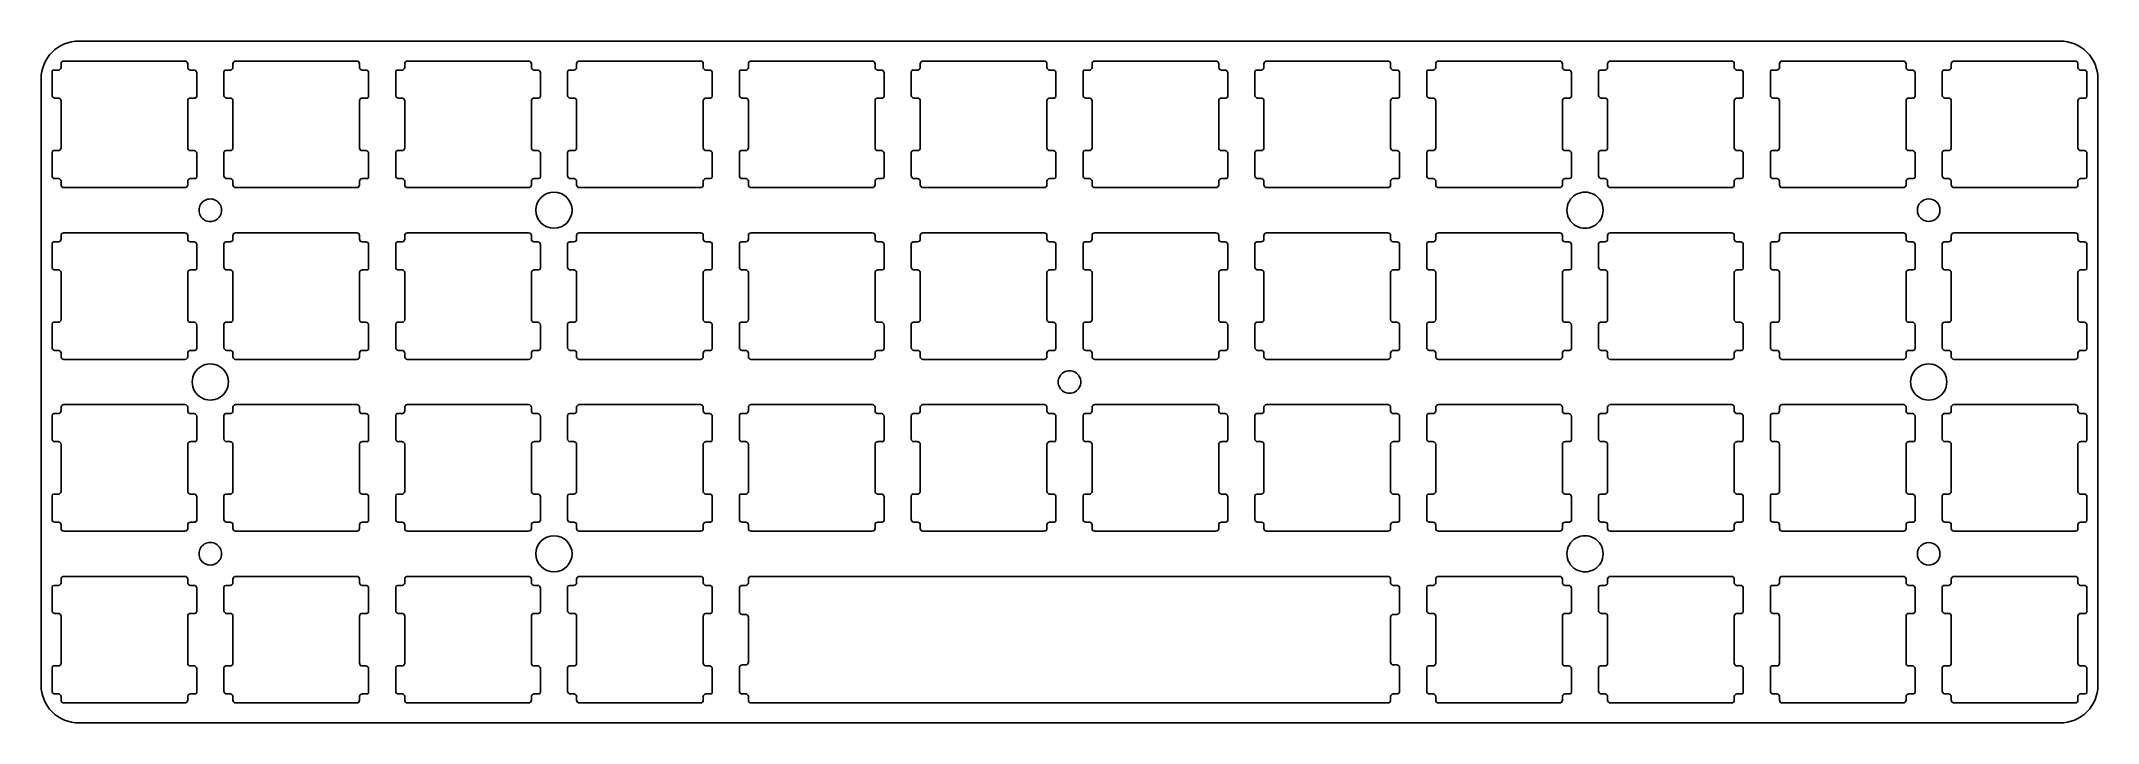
# Model space of a CAD drawing. Extents: x 0 to 227, y -75 to 1.
import ezdxf

# ---------------------------------------------------------------- set-up
doc = ezdxf.new("R2010")
doc.units = 0
doc.layers.get('0').update_dxf_attribs({"linetype": 'CONTINUOUS'})

msp = doc.modelspace()

# ---------------------------------------------------------------- linework, layer by layer
at = {"color": 7}
for points in [[(4.230445, 0.650342), (223.328094, 0.650342)], [(2.279727, -2.252875), (2.279727, -1.851555)], [(2.579446, -1.551836), (15.980473, -1.551836)], [(16.280193, -1.851555), (16.280193, -2.252875)], [(21.278908, -2.252875), (21.278908, -1.851555)], [(34.979655, -1.551836), (21.578628, -1.551836)], [(35.279375, -1.851555), (35.279375, -2.252875)], [(40.27809, -2.252875), (40.27809, -1.851555)], [(40.58035, -1.551836), (53.978837, -1.551836)], [(54.278557, -1.851555), (54.278557, -2.252875)], [(59.279812, -2.252875), (59.279812, -1.851555)], [(59.579532, -1.551836), (72.980559, -1.551836)], [(73.280278, -1.851555), (73.280278, -2.252875)], [(78.278994, -2.252875), (78.278994, -1.851555)], [(78.578713, -1.551836), (91.97974, -1.551836)], [(92.27946, -1.851555), (92.27946, -2.252875)], [(97.278175, -2.252875), (97.278175, -1.851555)], [(97.580435, -1.551836), (110.978922, -1.551836)], [(111.278642, -1.851555), (111.278642, -2.252875)], [(116.279897, -2.252875), (116.279897, -1.851555)], [(116.579617, -1.551836), (129.978104, -1.551836)], [(130.280364, -1.851555), (130.280364, -2.252875)], [(135.279079, -2.252875), (135.279079, -1.851555)], [(135.578799, -1.551836), (148.979826, -1.551836)], [(149.279545, -1.851555), (149.279545, -2.252875)], [(154.278261, -2.252875), (154.278261, -1.851555)], [(154.57798, -1.551836), (167.979007, -1.551836)], [(168.278727, -1.851555), (168.278727, -2.252875)], [(173.279982, -2.252875), (173.279982, -1.851555)], [(173.579702, -1.551836), (186.978189, -1.551836)], [(187.280449, -1.851555), (187.280449, -2.252875)], [(192.279164, -2.252875), (192.279164, -1.851555)], [(192.578884, -1.551836), (205.979911, -1.551836)], [(206.279631, -1.851555), (206.279631, -2.252875)], [(211.278346, -2.252875), (211.278346, -1.851555)], [(211.578066, -1.551836), (224.979093, -1.551836)], [(225.278812, -1.851555), (225.278812, -2.252875)], [(0.075009, -3.505094), (0.075009, -70.599129)], [(1.278968, -2.753254), (1.278968, -5.351672)], [(1.479627, -2.552595), (1.980007, -2.552595)], [(16.579913, -2.552595), (16.978692, -2.552595)], [(17.278412, -5.453272), (17.278412, -2.852314)], [(20.278149, -2.753254), (20.278149, -5.351672)], [(20.478809, -2.552595), (20.979189, -2.552595)], [(35.579095, -2.552595), (35.980414, -2.552595)], [(36.280134, -5.453272), (36.280134, -2.852314)], [(39.279871, -2.753254), (39.279871, -5.351672)], [(39.480531, -2.552595), (39.97837, -2.552595)], [(54.578276, -2.552595), (54.979596, -2.552595)], [(55.279316, -5.453272), (55.279316, -2.852314)], [(58.279053, -2.753254), (58.279053, -5.351672)], [(58.479713, -2.552595), (58.980092, -2.552595)], [(73.579998, -2.552595), (73.978778, -2.552595)], [(74.278497, -5.453272), (74.278497, -2.852314)], [(77.278235, -2.753254), (77.278235, -5.351672)], [(77.478894, -2.552595), (77.979274, -2.552595)], [(92.57918, -2.552595), (92.980499, -2.552595)], [(93.280219, -5.453272), (93.280219, -2.852314)], [(96.279956, -2.753254), (96.279956, -5.351672)], [(96.478076, -2.552595), (96.978456, -2.552595)], [(111.578362, -2.552595), (111.979681, -2.552595)], [(112.279401, -5.453272), (112.279401, -2.852314)], [(115.279138, -2.753254), (115.279138, -5.351672)], [(115.479798, -2.552595), (115.980177, -2.552595)], [(130.580083, -2.552595), (130.978863, -2.552595)], [(131.278583, -5.453272), (131.278583, -2.852314)], [(134.27832, -2.753254), (134.27832, -5.351672)], [(134.47898, -2.552595), (134.979359, -2.552595)], [(149.579265, -2.552595), (149.978045, -2.552595)], [(150.280304, -5.453272), (150.280304, -2.852314)], [(153.280042, -2.753254), (153.280042, -5.351672)], [(153.478161, -2.552595), (153.978541, -2.552595)], [(168.578447, -2.552595), (168.979766, -2.552595)], [(169.279486, -5.453272), (169.279486, -2.852314)], [(172.279223, -2.753254), (172.279223, -5.351672)], [(172.479883, -2.552595), (172.980263, -2.552595)], [(187.580169, -2.552595), (187.978948, -2.552595)], [(188.278668, -5.453272), (188.278668, -2.852314)], [(191.278405, -2.753254), (191.278405, -5.351672)], [(191.479065, -2.552595), (191.979444, -2.552595)], [(206.57935, -2.552595), (206.97813, -2.552595)], [(207.28039, -5.453272), (207.28039, -2.852314)], [(210.280127, -2.753254), (210.280127, -5.351672)], [(210.478247, -2.552595), (210.978626, -2.552595)], [(225.578532, -2.552595), (225.979852, -2.552595)], [(226.279571, -5.453272), (226.279571, -2.852314)], [(227.48353, -70.599129), (227.48353, -3.505094)], [(1.980007, -5.651392), (1.578687, -5.651392)], [(2.279727, -5.951111), (2.279727, -11.153026)], [(16.280193, -11.153026), (16.280193, -5.951111)], [(17.080292, -5.651392), (16.579913, -5.651392)], [(20.979189, -5.651392), (20.580409, -5.651392)], [(21.278908, -5.951111), (21.278908, -11.153026)], [(35.279375, -11.153026), (35.279375, -5.951111)], [(36.079474, -5.651392), (35.579095, -5.651392)], [(39.97837, -5.651392), (39.579591, -5.651392)], [(40.27809, -5.951111), (40.27809, -11.153026)], [(54.278557, -11.153026), (54.278557, -5.951111)], [(55.078656, -5.651392), (54.578276, -5.651392)], [(58.980092, -5.651392), (58.578772, -5.651392)], [(59.279812, -5.951111), (59.279812, -11.153026)], [(73.280278, -11.153026), (73.280278, -5.951111)], [(74.080378, -5.651392), (73.579998, -5.651392)], [(77.979274, -5.651392), (77.580494, -5.651392)], [(78.278994, -5.951111), (78.278994, -11.153026)], [(92.27946, -11.153026), (92.27946, -5.951111)], [(93.079559, -5.651392), (92.57918, -5.651392)], [(96.978456, -5.651392), (96.579676, -5.651392)], [(97.278175, -5.951111), (97.278175, -11.153026)], [(111.278642, -11.153026), (111.278642, -5.951111)], [(112.078741, -5.651392), (111.578362, -5.651392)], [(115.980177, -5.651392), (115.578858, -5.651392)], [(116.279897, -5.951111), (116.279897, -11.153026)], [(130.280364, -11.153026), (130.280364, -5.951111)], [(131.080463, -5.651392), (130.580083, -5.651392)], [(134.979359, -5.651392), (134.57804, -5.651392)], [(135.279079, -5.951111), (135.279079, -11.153026)], [(149.279545, -11.153026), (149.279545, -5.951111)], [(150.079645, -5.651392), (149.579265, -5.651392)], [(153.978541, -5.651392), (153.579761, -5.651392)], [(154.278261, -5.951111), (154.278261, -11.153026)], [(168.278727, -11.153026), (168.278727, -5.951111)], [(169.078826, -5.651392), (168.578447, -5.651392)], [(172.980263, -5.651392), (172.578943, -5.651392)], [(173.279982, -5.951111), (173.279982, -11.153026)], [(187.280449, -11.153026), (187.280449, -5.951111)], [(188.078008, -5.651392), (187.580169, -5.651392)], [(191.979444, -5.651392), (191.578125, -5.651392)], [(192.279164, -5.951111), (192.279164, -11.153026)], [(206.279631, -11.153026), (206.279631, -5.951111)], [(207.07973, -5.651392), (206.57935, -5.651392)], [(210.978626, -5.651392), (210.579847, -5.651392)], [(211.278346, -5.951111), (211.278346, -11.153026)], [(225.278812, -11.153026), (225.278812, -5.951111)], [(226.078912, -5.651392), (225.578532, -5.651392)], [(1.278968, -11.653406), (1.278968, -14.251823)], [(1.479627, -11.452746), (1.980007, -11.452746)], [(16.579913, -11.452746), (16.978692, -11.452746)], [(17.278412, -14.350883), (17.278412, -11.752466)], [(20.278149, -11.653406), (20.278149, -14.251823)], [(20.478809, -11.452746), (20.979189, -11.452746)], [(35.579095, -11.452746), (35.980414, -11.452746)], [(36.280134, -14.350883), (36.280134, -11.752466)], [(39.279871, -11.653406), (39.279871, -14.251823)], [(39.480531, -11.452746), (39.97837, -11.452746)], [(54.578276, -11.452746), (54.979596, -11.452746)], [(55.279316, -14.350883), (55.279316, -11.752466)], [(58.279053, -11.653406), (58.279053, -14.251823)], [(58.479713, -11.452746), (58.980092, -11.452746)], [(73.579998, -11.452746), (73.978778, -11.452746)], [(74.278497, -14.350883), (74.278497, -11.752466)], [(77.278235, -11.653406), (77.278235, -14.251823)], [(77.478894, -11.452746), (77.979274, -11.452746)], [(92.57918, -11.452746), (92.980499, -11.452746)], [(93.280219, -14.350883), (93.280219, -11.752466)], [(96.279956, -11.653406), (96.279956, -14.251823)], [(96.478076, -11.452746), (96.978456, -11.452746)], [(111.578362, -11.452746), (111.979681, -11.452746)], [(112.279401, -14.350883), (112.279401, -11.752466)], [(115.279138, -11.653406), (115.279138, -14.251823)], [(115.479798, -11.452746), (115.980177, -11.452746)], [(130.580083, -11.452746), (130.978863, -11.452746)], [(131.278583, -14.350883), (131.278583, -11.752466)], [(134.27832, -11.653406), (134.27832, -14.251823)], [(134.47898, -11.452746), (134.979359, -11.452746)], [(149.579265, -11.452746), (149.978045, -11.452746)], [(150.280304, -14.350883), (150.280304, -11.752466)], [(153.280042, -11.653406), (153.280042, -14.251823)], [(153.478161, -11.452746), (153.978541, -11.452746)], [(168.578447, -11.452746), (168.979766, -11.452746)], [(169.279486, -14.350883), (169.279486, -11.752466)], [(172.279223, -11.653406), (172.279223, -14.251823)], [(172.479883, -11.452746), (172.980263, -11.452746)], [(187.580169, -11.452746), (187.978948, -11.452746)], [(188.278668, -14.350883), (188.278668, -11.752466)], [(191.278405, -11.653406), (191.278405, -14.251823)], [(191.479065, -11.452746), (191.979444, -11.452746)], [(206.57935, -11.452746), (206.97813, -11.452746)], [(207.28039, -14.350883), (207.28039, -11.752466)], [(210.280127, -11.653406), (210.280127, -14.251823)], [(210.478247, -11.452746), (210.978626, -11.452746)], [(225.578532, -11.452746), (225.979852, -11.452746)], [(226.279571, -14.350883), (226.279571, -11.752466)], [(1.980007, -14.551543), (1.578687, -14.551543)], [(2.279727, -15.252582), (2.279727, -14.851263)], [(2.579446, -15.552302), (15.980473, -15.552302)], [(16.280193, -14.851263), (16.280193, -15.252582)], [(17.080292, -14.551543), (16.579913, -14.551543)], [(20.979189, -14.551543), (20.580409, -14.551543)], [(21.278908, -15.252582), (21.278908, -14.851263)], [(34.979655, -15.552302), (21.578628, -15.552302)], [(35.279375, -14.851263), (35.279375, -15.252582)], [(36.079474, -14.551543), (35.579095, -14.551543)], [(39.97837, -14.551543), (39.579591, -14.551543)], [(40.27809, -15.252582), (40.27809, -14.851263)], [(40.58035, -15.552302), (53.978837, -15.552302)], [(54.278557, -14.851263), (54.278557, -15.252582)], [(55.078656, -14.551543), (54.578276, -14.551543)], [(58.980092, -14.551543), (58.578772, -14.551543)], [(59.279812, -15.252582), (59.279812, -14.851263)], [(59.579532, -15.552302), (72.980559, -15.552302)], [(73.280278, -14.851263), (73.280278, -15.252582)], [(74.080378, -14.551543), (73.579998, -14.551543)], [(77.979274, -14.551543), (77.580494, -14.551543)], [(78.278994, -15.252582), (78.278994, -14.851263)], [(78.578713, -15.552302), (91.97974, -15.552302)], [(92.27946, -14.851263), (92.27946, -15.252582)], [(93.079559, -14.551543), (92.57918, -14.551543)], [(96.978456, -14.551543), (96.579676, -14.551543)], [(97.278175, -15.252582), (97.278175, -14.851263)], [(97.580435, -15.552302), (110.978922, -15.552302)], [(111.278642, -14.851263), (111.278642, -15.252582)], [(112.078741, -14.551543), (111.578362, -14.551543)], [(115.980177, -14.551543), (115.578858, -14.551543)], [(116.279897, -15.252582), (116.279897, -14.851263)], [(116.579617, -15.552302), (129.978104, -15.552302)], [(130.280364, -14.851263), (130.280364, -15.252582)], [(131.080463, -14.551543), (130.580083, -14.551543)], [(134.979359, -14.551543), (134.57804, -14.551543)], [(135.279079, -15.252582), (135.279079, -14.851263)], [(135.578799, -15.552302), (148.979826, -15.552302)], [(149.279545, -14.851263), (149.279545, -15.252582)], [(150.079645, -14.551543), (149.579265, -14.551543)], [(153.978541, -14.551543), (153.579761, -14.551543)], [(154.278261, -15.252582), (154.278261, -14.851263)], [(154.57798, -15.552302), (167.979007, -15.552302)], [(168.278727, -14.851263), (168.278727, -15.252582)], [(169.078826, -14.551543), (168.578447, -14.551543)], [(172.980263, -14.551543), (172.578943, -14.551543)], [(173.279982, -15.252582), (173.279982, -14.851263)], [(173.579702, -15.552302), (186.978189, -15.552302)], [(187.280449, -14.851263), (187.280449, -15.252582)], [(188.078008, -14.551543), (187.580169, -14.551543)], [(191.979444, -14.551543), (191.578125, -14.551543)], [(192.279164, -15.252582), (192.279164, -14.851263)], [(192.578884, -15.552302), (205.979911, -15.552302)], [(206.279631, -14.851263), (206.279631, -15.252582)], [(207.07973, -14.551543), (206.57935, -14.551543)], [(210.978626, -14.551543), (210.579847, -14.551543)], [(211.278346, -15.252582), (211.278346, -14.851263)], [(211.578066, -15.552302), (224.979093, -15.552302)], [(225.278812, -14.851263), (225.278812, -15.252582)], [(226.078912, -14.551543), (225.578532, -14.551543)], [(1.278968, -21.752436), (1.278968, -24.353394)], [(1.479627, -21.551776), (1.980007, -21.551776)], [(2.279727, -21.252057), (2.279727, -20.853277)], [(2.579446, -20.551017), (15.980473, -20.551017)], [(16.280193, -20.853277), (16.280193, -21.252057)], [(16.579913, -21.551776), (16.978692, -21.551776)], [(17.278412, -24.452454), (17.278412, -21.851496)], [(20.278149, -21.752436), (20.278149, -24.353394)], [(20.478809, -21.551776), (20.979189, -21.551776)], [(21.278908, -21.252057), (21.278908, -20.853277)], [(21.578628, -20.551017), (34.979655, -20.551017)], [(35.279375, -20.853277), (35.279375, -21.252057)], [(35.579095, -21.551776), (35.980414, -21.551776)], [(36.280134, -24.452454), (36.280134, -21.851496)], [(39.279871, -21.752436), (39.279871, -24.353394)], [(39.480531, -21.551776), (39.97837, -21.551776)], [(40.27809, -21.252057), (40.27809, -20.853277)], [(40.58035, -20.551017), (53.978837, -20.551017)], [(54.278557, -20.853277), (54.278557, -21.252057)], [(54.578276, -21.551776), (54.979596, -21.551776)], [(55.279316, -24.452454), (55.279316, -21.851496)], [(58.279053, -21.752436), (58.279053, -24.353394)], [(58.479713, -21.551776), (58.980092, -21.551776)], [(59.279812, -21.252057), (59.279812, -20.853277)], [(59.579532, -20.551017), (72.980559, -20.551017)], [(73.280278, -20.853277), (73.280278, -21.252057)], [(73.579998, -21.551776), (73.978778, -21.551776)], [(74.278497, -24.452454), (74.278497, -21.851496)], [(77.278235, -21.752436), (77.278235, -24.353394)], [(77.478894, -21.551776), (77.979274, -21.551776)], [(78.278994, -21.252057), (78.278994, -20.853277)], [(78.578713, -20.551017), (91.97974, -20.551017)], [(92.27946, -20.853277), (92.27946, -21.252057)], [(92.57918, -21.551776), (92.980499, -21.551776)], [(93.280219, -24.452454), (93.280219, -21.851496)], [(96.279956, -21.752436), (96.279956, -24.353394)], [(96.478076, -21.551776), (96.978456, -21.551776)], [(97.278175, -21.252057), (97.278175, -20.853277)], [(97.580435, -20.551017), (110.978922, -20.551017)], [(111.278642, -20.853277), (111.278642, -21.252057)], [(111.578362, -21.551776), (111.979681, -21.551776)], [(112.279401, -24.452454), (112.279401, -21.851496)], [(115.279138, -21.752436), (115.279138, -24.353394)], [(115.479798, -21.551776), (115.980177, -21.551776)], [(116.279897, -21.252057), (116.279897, -20.853277)], [(116.579617, -20.551017), (129.978104, -20.551017)], [(130.280364, -20.853277), (130.280364, -21.252057)], [(130.580083, -21.551776), (130.978863, -21.551776)], [(131.278583, -24.452454), (131.278583, -21.851496)], [(134.27832, -21.752436), (134.27832, -24.353394)], [(134.47898, -21.551776), (134.979359, -21.551776)], [(135.279079, -21.252057), (135.279079, -20.853277)], [(135.578799, -20.551017), (148.979826, -20.551017)], [(149.279545, -20.853277), (149.279545, -21.252057)], [(149.579265, -21.551776), (149.978045, -21.551776)], [(150.280304, -24.452454), (150.280304, -21.851496)], [(153.280042, -21.752436), (153.280042, -24.353394)], [(153.478161, -21.551776), (153.978541, -21.551776)], [(154.278261, -21.252057), (154.278261, -20.853277)], [(154.57798, -20.551017), (167.979007, -20.551017)], [(168.278727, -20.853277), (168.278727, -21.252057)], [(168.578447, -21.551776), (168.979766, -21.551776)], [(169.279486, -24.452454), (169.279486, -21.851496)], [(172.279223, -21.752436), (172.279223, -24.353394)], [(172.479883, -21.551776), (172.980263, -21.551776)], [(173.279982, -21.252057), (173.279982, -20.853277)], [(173.579702, -20.551017), (186.978189, -20.551017)], [(187.280449, -20.853277), (187.280449, -21.252057)], [(187.580169, -21.551776), (187.978948, -21.551776)], [(188.278668, -24.452454), (188.278668, -21.851496)], [(191.278405, -21.752436), (191.278405, -24.353394)], [(191.479065, -21.551776), (191.979444, -21.551776)], [(192.279164, -21.252057), (192.279164, -20.853277)], [(192.578884, -20.551017), (205.979911, -20.551017)], [(206.279631, -20.853277), (206.279631, -21.252057)], [(206.57935, -21.551776), (206.97813, -21.551776)], [(207.28039, -24.452454), (207.28039, -21.851496)], [(210.280127, -21.752436), (210.280127, -24.353394)], [(210.478247, -21.551776), (210.978626, -21.551776)], [(211.278346, -21.252057), (211.278346, -20.853277)], [(211.578066, -20.551017), (224.979093, -20.551017)], [(225.278812, -20.853277), (225.278812, -21.252057)], [(225.578532, -21.551776), (225.979852, -21.551776)], [(226.279571, -24.452454), (226.279571, -21.851496)], [(1.980007, -24.653113), (1.578687, -24.653113)], [(2.279727, -24.952833), (2.279727, -30.152208)], [(16.280193, -30.152208), (16.280193, -24.952833)], [(17.080292, -24.653113), (16.579913, -24.653113)], [(20.979189, -24.653113), (20.580409, -24.653113)], [(21.278908, -24.952833), (21.278908, -30.152208)], [(35.279375, -30.152208), (35.279375, -24.952833)], [(36.079474, -24.653113), (35.579095, -24.653113)], [(39.97837, -24.653113), (39.579591, -24.653113)], [(40.27809, -24.952833), (40.27809, -30.152208)], [(54.278557, -30.152208), (54.278557, -24.952833)], [(55.078656, -24.653113), (54.578276, -24.653113)], [(58.980092, -24.653113), (58.578772, -24.653113)], [(59.279812, -24.952833), (59.279812, -30.152208)], [(73.280278, -30.152208), (73.280278, -24.952833)], [(74.080378, -24.653113), (73.579998, -24.653113)], [(77.979274, -24.653113), (77.580494, -24.653113)], [(78.278994, -24.952833), (78.278994, -30.152208)], [(92.27946, -30.152208), (92.27946, -24.952833)], [(93.079559, -24.653113), (92.57918, -24.653113)], [(96.978456, -24.653113), (96.579676, -24.653113)], [(97.278175, -24.952833), (97.278175, -30.152208)], [(111.278642, -30.152208), (111.278642, -24.952833)], [(112.078741, -24.653113), (111.578362, -24.653113)], [(115.980177, -24.653113), (115.578858, -24.653113)], [(116.279897, -24.952833), (116.279897, -30.152208)], [(130.280364, -30.152208), (130.280364, -24.952833)], [(131.080463, -24.653113), (130.580083, -24.653113)], [(134.979359, -24.653113), (134.57804, -24.653113)], [(135.279079, -24.952833), (135.279079, -30.152208)], [(149.279545, -30.152208), (149.279545, -24.952833)], [(150.079645, -24.653113), (149.579265, -24.653113)], [(153.978541, -24.653113), (153.579761, -24.653113)], [(154.278261, -24.952833), (154.278261, -30.152208)], [(168.278727, -30.152208), (168.278727, -24.952833)], [(169.078826, -24.653113), (168.578447, -24.653113)], [(172.980263, -24.653113), (172.578943, -24.653113)], [(173.279982, -24.952833), (173.279982, -30.152208)], [(187.280449, -30.152208), (187.280449, -24.952833)], [(188.078008, -24.653113), (187.580169, -24.653113)], [(191.979444, -24.653113), (191.578125, -24.653113)], [(192.279164, -24.952833), (192.279164, -30.152208)], [(206.279631, -30.152208), (206.279631, -24.952833)], [(207.07973, -24.653113), (206.57935, -24.653113)], [(210.978626, -24.653113), (210.579847, -24.653113)], [(211.278346, -24.952833), (211.278346, -30.152208)], [(225.278812, -30.152208), (225.278812, -24.952833)], [(226.078912, -24.653113), (225.578532, -24.653113)], [(1.278968, -30.652588), (1.278968, -33.251005)], [(1.479627, -30.451928), (1.980007, -30.451928)], [(16.579913, -30.451928), (16.978692, -30.451928)], [(17.278412, -33.352605), (17.278412, -30.751647)], [(20.278149, -30.652588), (20.278149, -33.251005)], [(20.478809, -30.451928), (20.979189, -30.451928)], [(35.579095, -30.451928), (35.980414, -30.451928)], [(36.280134, -33.352605), (36.280134, -30.751647)], [(39.279871, -30.652588), (39.279871, -33.251005)], [(39.480531, -30.451928), (39.97837, -30.451928)], [(54.578276, -30.451928), (54.979596, -30.451928)], [(55.279316, -33.352605), (55.279316, -30.751647)], [(58.279053, -30.652588), (58.279053, -33.251005)], [(58.479713, -30.451928), (58.980092, -30.451928)], [(73.579998, -30.451928), (73.978778, -30.451928)], [(74.278497, -33.352605), (74.278497, -30.751647)], [(77.278235, -30.652588), (77.278235, -33.251005)], [(77.478894, -30.451928), (77.979274, -30.451928)], [(92.57918, -30.451928), (92.980499, -30.451928)], [(93.280219, -33.352605), (93.280219, -30.751647)], [(96.279956, -30.652588), (96.279956, -33.251005)], [(96.478076, -30.451928), (96.978456, -30.451928)], [(111.578362, -30.451928), (111.979681, -30.451928)], [(112.279401, -33.352605), (112.279401, -30.751647)], [(115.279138, -30.652588), (115.279138, -33.251005)], [(115.479798, -30.451928), (115.980177, -30.451928)], [(130.580083, -30.451928), (130.978863, -30.451928)], [(131.278583, -33.352605), (131.278583, -30.751647)], [(134.27832, -30.652588), (134.27832, -33.251005)], [(134.47898, -30.451928), (134.979359, -30.451928)], [(149.579265, -30.451928), (149.978045, -30.451928)], [(150.280304, -33.352605), (150.280304, -30.751647)], [(153.280042, -30.652588), (153.280042, -33.251005)], [(153.478161, -30.451928), (153.978541, -30.451928)], [(168.578447, -30.451928), (168.979766, -30.451928)], [(169.279486, -33.352605), (169.279486, -30.751647)], [(172.279223, -30.652588), (172.279223, -33.251005)], [(172.479883, -30.451928), (172.980263, -30.451928)], [(187.580169, -30.451928), (187.978948, -30.451928)], [(188.278668, -33.352605), (188.278668, -30.751647)], [(191.278405, -30.652588), (191.278405, -33.251005)], [(191.479065, -30.451928), (191.979444, -30.451928)], [(206.57935, -30.451928), (206.97813, -30.451928)], [(207.28039, -33.352605), (207.28039, -30.751647)], [(210.280127, -30.652588), (210.280127, -33.251005)], [(210.478247, -30.451928), (210.978626, -30.451928)], [(225.578532, -30.451928), (225.979852, -30.451928)], [(226.279571, -33.352605), (226.279571, -30.751647)], [(1.980007, -33.553265), (1.578687, -33.553265)], [(2.279727, -34.251764), (2.279727, -33.852985)], [(16.280193, -33.852985), (16.280193, -34.251764)], [(17.080292, -33.553265), (16.579913, -33.553265)], [(20.979189, -33.553265), (20.580409, -33.553265)], [(21.278908, -34.251764), (21.278908, -33.852985)], [(35.279375, -33.852985), (35.279375, -34.251764)], [(36.079474, -33.553265), (35.579095, -33.553265)], [(39.97837, -33.553265), (39.579591, -33.553265)], [(40.27809, -34.251764), (40.27809, -33.852985)], [(54.278557, -33.852985), (54.278557, -34.251764)], [(55.078656, -33.553265), (54.578276, -33.553265)], [(58.980092, -33.553265), (58.578772, -33.553265)], [(59.279812, -34.251764), (59.279812, -33.852985)], [(73.280278, -33.852985), (73.280278, -34.251764)], [(74.080378, -33.553265), (73.579998, -33.553265)], [(77.979274, -33.553265), (77.580494, -33.553265)], [(78.278994, -34.251764), (78.278994, -33.852985)], [(92.27946, -33.852985), (92.27946, -34.251764)], [(93.079559, -33.553265), (92.57918, -33.553265)], [(96.978456, -33.553265), (96.579676, -33.553265)], [(97.278175, -34.251764), (97.278175, -33.852985)], [(111.278642, -33.852985), (111.278642, -34.251764)], [(112.078741, -33.553265), (111.578362, -33.553265)], [(115.980177, -33.553265), (115.578858, -33.553265)], [(116.279897, -34.251764), (116.279897, -33.852985)], [(130.280364, -33.852985), (130.280364, -34.251764)], [(131.080463, -33.553265), (130.580083, -33.553265)], [(134.979359, -33.553265), (134.57804, -33.553265)], [(135.279079, -34.251764), (135.279079, -33.852985)], [(149.279545, -33.852985), (149.279545, -34.251764)], [(150.079645, -33.553265), (149.579265, -33.553265)], [(153.978541, -33.553265), (153.579761, -33.553265)], [(154.278261, -34.251764), (154.278261, -33.852985)], [(168.278727, -33.852985), (168.278727, -34.251764)], [(169.078826, -33.553265), (168.578447, -33.553265)], [(172.980263, -33.553265), (172.578943, -33.553265)], [(173.279982, -34.251764), (173.279982, -33.852985)], [(187.280449, -33.852985), (187.280449, -34.251764)], [(188.078008, -33.553265), (187.580169, -33.553265)], [(191.979444, -33.553265), (191.578125, -33.553265)], [(192.279164, -34.251764), (192.279164, -33.852985)], [(206.279631, -33.852985), (206.279631, -34.251764)], [(207.07973, -33.553265), (206.57935, -33.553265)], [(210.978626, -33.553265), (210.579847, -33.553265)], [(211.278346, -34.251764), (211.278346, -33.852985)], [(225.278812, -33.852985), (225.278812, -34.251764)], [(226.078912, -33.553265), (225.578532, -33.553265)], [(2.579446, -34.551484), (15.980473, -34.551484)], [(21.578628, -34.551484), (34.979655, -34.551484)], [(40.58035, -34.551484), (53.978837, -34.551484)], [(59.579532, -34.551484), (72.980559, -34.551484)], [(78.578713, -34.551484), (91.97974, -34.551484)], [(97.580435, -34.551484), (110.978922, -34.551484)], [(116.579617, -34.551484), (129.978104, -34.551484)], [(135.578799, -34.551484), (148.979826, -34.551484)], [(154.57798, -34.551484), (167.979007, -34.551484)], [(173.579702, -34.551484), (186.978189, -34.551484)], [(192.578884, -34.551484), (205.979911, -34.551484)], [(211.578066, -34.551484), (224.979093, -34.551484)], [(1.278968, -40.751618), (1.278968, -43.352575)], [(1.479627, -40.550958), (1.980007, -40.550958)], [(2.279727, -40.251238), (2.279727, -39.852459)], [(2.579446, -39.552739), (15.980473, -39.552739)], [(16.280193, -39.852459), (16.280193, -40.251238)], [(16.579913, -40.550958), (16.978692, -40.550958)], [(17.278412, -43.451635), (17.278412, -40.853218)], [(20.278149, -40.751618), (20.278149, -43.352575)], [(20.478809, -40.550958), (20.979189, -40.550958)], [(21.278908, -40.251238), (21.278908, -39.852459)], [(21.578628, -39.552739), (34.979655, -39.552739)], [(35.279375, -39.852459), (35.279375, -40.251238)], [(35.579095, -40.550958), (35.980414, -40.550958)], [(36.280134, -43.451635), (36.280134, -40.853218)], [(39.279871, -40.751618), (39.279871, -43.352575)], [(39.480531, -40.550958), (39.97837, -40.550958)], [(40.27809, -40.251238), (40.27809, -39.852459)], [(40.58035, -39.552739), (53.978837, -39.552739)], [(54.278557, -39.852459), (54.278557, -40.251238)], [(54.578276, -40.550958), (54.979596, -40.550958)], [(55.279316, -43.451635), (55.279316, -40.853218)], [(58.279053, -40.751618), (58.279053, -43.352575)], [(58.479713, -40.550958), (58.980092, -40.550958)], [(59.279812, -40.251238), (59.279812, -39.852459)], [(59.579532, -39.552739), (72.980559, -39.552739)], [(73.280278, -39.852459), (73.280278, -40.251238)], [(73.579998, -40.550958), (73.978778, -40.550958)], [(74.278497, -43.451635), (74.278497, -40.853218)], [(77.278235, -40.751618), (77.278235, -43.352575)], [(77.478894, -40.550958), (77.979274, -40.550958)], [(78.278994, -40.251238), (78.278994, -39.852459)], [(78.578713, -39.552739), (91.97974, -39.552739)], [(92.27946, -39.852459), (92.27946, -40.251238)], [(92.57918, -40.550958), (92.980499, -40.550958)], [(93.280219, -43.451635), (93.280219, -40.853218)], [(96.279956, -40.751618), (96.279956, -43.352575)], [(96.478076, -40.550958), (96.978456, -40.550958)], [(97.278175, -40.251238), (97.278175, -39.852459)], [(97.580435, -39.552739), (110.978922, -39.552739)], [(111.278642, -39.852459), (111.278642, -40.251238)], [(111.578362, -40.550958), (111.979681, -40.550958)], [(112.279401, -43.451635), (112.279401, -40.853218)], [(115.279138, -40.751618), (115.279138, -43.352575)], [(115.479798, -40.550958), (115.980177, -40.550958)], [(116.279897, -40.251238), (116.279897, -39.852459)], [(116.579617, -39.552739), (129.978104, -39.552739)], [(130.280364, -39.852459), (130.280364, -40.251238)], [(130.580083, -40.550958), (130.978863, -40.550958)], [(131.278583, -43.451635), (131.278583, -40.853218)], [(134.27832, -40.751618), (134.27832, -43.352575)], [(134.47898, -40.550958), (134.979359, -40.550958)], [(135.279079, -40.251238), (135.279079, -39.852459)], [(135.578799, -39.552739), (148.979826, -39.552739)], [(149.279545, -39.852459), (149.279545, -40.251238)], [(149.579265, -40.550958), (149.978045, -40.550958)], [(150.280304, -43.451635), (150.280304, -40.853218)], [(153.280042, -40.751618), (153.280042, -43.352575)], [(153.478161, -40.550958), (153.978541, -40.550958)], [(154.278261, -40.251238), (154.278261, -39.852459)], [(154.57798, -39.552739), (167.979007, -39.552739)], [(168.278727, -39.852459), (168.278727, -40.251238)], [(168.578447, -40.550958), (168.979766, -40.550958)], [(169.279486, -43.451635), (169.279486, -40.853218)], [(172.279223, -40.751618), (172.279223, -43.352575)], [(172.479883, -40.550958), (172.980263, -40.550958)], [(173.279982, -40.251238), (173.279982, -39.852459)], [(173.579702, -39.552739), (186.978189, -39.552739)], [(187.280449, -39.852459), (187.280449, -40.251238)], [(187.580169, -40.550958), (187.978948, -40.550958)], [(188.278668, -43.451635), (188.278668, -40.853218)], [(191.278405, -40.751618), (191.278405, -43.352575)], [(191.479065, -40.550958), (191.979444, -40.550958)], [(192.279164, -40.251238), (192.279164, -39.852459)], [(192.578884, -39.552739), (205.979911, -39.552739)], [(206.279631, -39.852459), (206.279631, -40.251238)], [(206.57935, -40.550958), (206.97813, -40.550958)], [(207.28039, -43.451635), (207.28039, -40.853218)], [(210.280127, -40.751618), (210.280127, -43.352575)], [(210.478247, -40.550958), (210.978626, -40.550958)], [(211.278346, -40.251238), (211.278346, -39.852459)], [(211.578066, -39.552739), (224.979093, -39.552739)], [(225.278812, -39.852459), (225.278812, -40.251238)], [(225.578532, -40.550958), (225.979852, -40.550958)], [(226.279571, -43.451635), (226.279571, -40.853218)], [(1.980007, -43.652295), (1.578687, -43.652295)], [(2.279727, -43.952015), (2.279727, -49.15139)], [(16.280193, -49.15139), (16.280193, -43.952015)], [(17.080292, -43.652295), (16.579913, -43.652295)], [(20.979189, -43.652295), (20.580409, -43.652295)], [(21.278908, -43.952015), (21.278908, -49.15139)], [(35.279375, -49.15139), (35.279375, -43.952015)], [(36.079474, -43.652295), (35.579095, -43.652295)], [(39.97837, -43.652295), (39.579591, -43.652295)], [(40.27809, -43.952015), (40.27809, -49.15139)], [(54.278557, -49.15139), (54.278557, -43.952015)], [(55.078656, -43.652295), (54.578276, -43.652295)], [(58.980092, -43.652295), (58.578772, -43.652295)], [(59.279812, -43.952015), (59.279812, -49.15139)], [(73.280278, -49.15139), (73.280278, -43.952015)], [(74.080378, -43.652295), (73.579998, -43.652295)], [(77.979274, -43.652295), (77.580494, -43.652295)], [(78.278994, -43.952015), (78.278994, -49.15139)], [(92.27946, -49.15139), (92.27946, -43.952015)], [(93.079559, -43.652295), (92.57918, -43.652295)], [(96.978456, -43.652295), (96.579676, -43.652295)], [(97.278175, -43.952015), (97.278175, -49.15139)], [(111.278642, -49.15139), (111.278642, -43.952015)], [(112.078741, -43.652295), (111.578362, -43.652295)], [(115.980177, -43.652295), (115.578858, -43.652295)], [(116.279897, -43.952015), (116.279897, -49.15139)], [(130.280364, -49.15139), (130.280364, -43.952015)], [(131.080463, -43.652295), (130.580083, -43.652295)], [(134.979359, -43.652295), (134.57804, -43.652295)], [(135.279079, -43.952015), (135.279079, -49.15139)], [(149.279545, -49.15139), (149.279545, -43.952015)], [(150.079645, -43.652295), (149.579265, -43.652295)], [(153.978541, -43.652295), (153.579761, -43.652295)], [(154.278261, -43.952015), (154.278261, -49.15139)], [(168.278727, -49.15139), (168.278727, -43.952015)], [(169.078826, -43.652295), (168.578447, -43.652295)], [(172.980263, -43.652295), (172.578943, -43.652295)], [(173.279982, -43.952015), (173.279982, -49.15139)], [(187.280449, -49.15139), (187.280449, -43.952015)], [(188.078008, -43.652295), (187.580169, -43.652295)], [(191.979444, -43.652295), (191.578125, -43.652295)], [(192.279164, -43.952015), (192.279164, -49.15139)], [(206.279631, -49.15139), (206.279631, -43.952015)], [(207.07973, -43.652295), (206.57935, -43.652295)], [(210.978626, -43.652295), (210.579847, -43.652295)], [(211.278346, -43.952015), (211.278346, -49.15139)], [(225.278812, -49.15139), (225.278812, -43.952015)], [(226.078912, -43.652295), (225.578532, -43.652295)], [(1.278968, -49.651769), (1.278968, -52.252727)], [(1.479627, -49.45111), (1.980007, -49.45111)], [(16.579913, -49.45111), (16.978692, -49.45111)], [(17.278412, -52.351787), (17.278412, -49.753369)], [(20.278149, -49.651769), (20.278149, -52.252727)], [(20.478809, -49.45111), (20.979189, -49.45111)], [(35.579095, -49.45111), (35.980414, -49.45111)], [(36.280134, -52.351787), (36.280134, -49.753369)], [(39.279871, -49.651769), (39.279871, -52.252727)], [(39.480531, -49.45111), (39.97837, -49.45111)], [(54.578276, -49.45111), (54.979596, -49.45111)], [(55.279316, -52.351787), (55.279316, -49.753369)], [(58.279053, -49.651769), (58.279053, -52.252727)], [(58.479713, -49.45111), (58.980092, -49.45111)], [(73.579998, -49.45111), (73.978778, -49.45111)], [(74.278497, -52.351787), (74.278497, -49.753369)], [(77.278235, -49.651769), (77.278235, -52.252727)], [(77.478894, -49.45111), (77.979274, -49.45111)], [(92.57918, -49.45111), (92.980499, -49.45111)], [(93.280219, -52.351787), (93.280219, -49.753369)], [(96.279956, -49.651769), (96.279956, -52.252727)], [(96.478076, -49.45111), (96.978456, -49.45111)], [(111.578362, -49.45111), (111.979681, -49.45111)], [(112.279401, -52.351787), (112.279401, -49.753369)], [(115.279138, -49.651769), (115.279138, -52.252727)], [(115.479798, -49.45111), (115.980177, -49.45111)], [(130.580083, -49.45111), (130.978863, -49.45111)], [(131.278583, -52.351787), (131.278583, -49.753369)], [(134.27832, -49.651769), (134.27832, -52.252727)], [(134.47898, -49.45111), (134.979359, -49.45111)], [(149.579265, -49.45111), (149.978045, -49.45111)], [(150.280304, -52.351787), (150.280304, -49.753369)], [(153.280042, -49.651769), (153.280042, -52.252727)], [(153.478161, -49.45111), (153.978541, -49.45111)], [(168.578447, -49.45111), (168.979766, -49.45111)], [(169.279486, -52.351787), (169.279486, -49.753369)], [(172.279223, -49.651769), (172.279223, -52.252727)], [(172.479883, -49.45111), (172.980263, -49.45111)], [(187.580169, -49.45111), (187.978948, -49.45111)], [(188.278668, -52.351787), (188.278668, -49.753369)], [(191.278405, -49.651769), (191.278405, -52.252727)], [(191.479065, -49.45111), (191.979444, -49.45111)], [(206.57935, -49.45111), (206.97813, -49.45111)], [(207.28039, -52.351787), (207.28039, -49.753369)], [(210.280127, -49.651769), (210.280127, -52.252727)], [(210.478247, -49.45111), (210.978626, -49.45111)], [(225.578532, -49.45111), (225.979852, -49.45111)], [(226.279571, -52.351787), (226.279571, -49.753369)], [(1.980007, -52.552447), (1.578687, -52.552447)], [(2.279727, -53.250946), (2.279727, -52.852166)], [(2.579446, -53.553206), (15.980473, -53.553206)], [(16.280193, -52.852166), (16.280193, -53.250946)], [(17.080292, -52.552447), (16.579913, -52.552447)], [(20.979189, -52.552447), (20.580409, -52.552447)], [(21.278908, -53.250946), (21.278908, -52.852166)], [(21.578628, -53.553206), (34.979655, -53.553206)], [(35.279375, -52.852166), (35.279375, -53.250946)], [(36.079474, -52.552447), (35.579095, -52.552447)], [(39.97837, -52.552447), (39.579591, -52.552447)], [(40.27809, -53.250946), (40.27809, -52.852166)], [(40.58035, -53.553206), (53.978837, -53.553206)], [(54.278557, -52.852166), (54.278557, -53.250946)], [(55.078656, -52.552447), (54.578276, -52.552447)], [(58.980092, -52.552447), (58.578772, -52.552447)], [(59.279812, -53.250946), (59.279812, -52.852166)], [(59.579532, -53.553206), (72.980559, -53.553206)], [(73.280278, -52.852166), (73.280278, -53.250946)], [(74.080378, -52.552447), (73.579998, -52.552447)], [(77.979274, -52.552447), (77.580494, -52.552447)], [(78.278994, -53.250946), (78.278994, -52.852166)], [(78.578713, -53.553206), (91.97974, -53.553206)], [(92.27946, -52.852166), (92.27946, -53.250946)], [(93.079559, -52.552447), (92.57918, -52.552447)], [(96.978456, -52.552447), (96.579676, -52.552447)], [(97.278175, -53.250946), (97.278175, -52.852166)], [(97.580435, -53.553206), (110.978922, -53.553206)], [(111.278642, -52.852166), (111.278642, -53.250946)], [(112.078741, -52.552447), (111.578362, -52.552447)], [(115.980177, -52.552447), (115.578858, -52.552447)], [(116.279897, -53.250946), (116.279897, -52.852166)], [(116.579617, -53.553206), (129.978104, -53.553206)], [(130.280364, -52.852166), (130.280364, -53.250946)], [(131.080463, -52.552447), (130.580083, -52.552447)], [(134.979359, -52.552447), (134.57804, -52.552447)], [(135.279079, -53.250946), (135.279079, -52.852166)], [(135.578799, -53.553206), (148.979826, -53.553206)], [(149.279545, -52.852166), (149.279545, -53.250946)], [(150.079645, -52.552447), (149.579265, -52.552447)], [(153.978541, -52.552447), (153.579761, -52.552447)], [(154.278261, -53.250946), (154.278261, -52.852166)], [(154.57798, -53.553206), (167.979007, -53.553206)], [(168.278727, -52.852166), (168.278727, -53.250946)], [(169.078826, -52.552447), (168.578447, -52.552447)], [(172.980263, -52.552447), (172.578943, -52.552447)], [(173.279982, -53.250946), (173.279982, -52.852166)], [(173.579702, -53.553206), (186.978189, -53.553206)], [(187.280449, -52.852166), (187.280449, -53.250946)], [(188.078008, -52.552447), (187.580169, -52.552447)], [(191.979444, -52.552447), (191.578125, -52.552447)], [(192.279164, -53.250946), (192.279164, -52.852166)], [(192.578884, -53.553206), (205.979911, -53.553206)], [(206.279631, -52.852166), (206.279631, -53.250946)], [(207.07973, -52.552447), (206.57935, -52.552447)], [(210.978626, -52.552447), (210.579847, -52.552447)], [(211.278346, -53.250946), (211.278346, -52.852166)], [(211.578066, -53.553206), (224.979093, -53.553206)], [(225.278812, -52.852166), (225.278812, -53.250946)], [(226.078912, -52.552447), (225.578532, -52.552447)], [(2.279727, -59.25296), (2.279727, -58.851641)], [(2.579446, -58.551921), (15.980473, -58.551921)], [(16.280193, -58.851641), (16.280193, -59.25296)], [(21.278908, -59.25296), (21.278908, -58.851641)], [(21.578628, -58.551921), (34.979655, -58.551921)], [(35.279375, -58.851641), (35.279375, -59.25296)], [(40.27809, -59.25296), (40.27809, -58.851641)], [(40.58035, -58.551921), (53.978837, -58.551921)], [(54.278557, -58.851641), (54.278557, -59.25296)], [(59.279812, -59.25296), (59.279812, -58.851641)], [(59.579532, -58.551921), (72.980559, -58.551921)], [(73.280278, -58.851641), (73.280278, -59.25296)], [(78.278994, -59.25296), (78.278994, -58.851641)], [(148.979826, -58.551921), (78.578713, -58.551921)], [(149.279545, -58.851641), (149.279545, -59.25296)], [(154.278261, -59.25296), (154.278261, -58.851641)], [(154.57798, -58.551921), (167.979007, -58.551921)], [(168.278727, -58.851641), (168.278727, -59.25296)], [(173.279982, -59.25296), (173.279982, -58.851641)], [(173.579702, -58.551921), (186.978189, -58.551921)], [(187.280449, -58.851641), (187.280449, -59.25296)], [(192.279164, -59.25296), (192.279164, -58.851641)], [(192.578884, -58.551921), (205.979911, -58.551921)], [(206.279631, -58.851641), (206.279631, -59.25296)], [(211.278346, -59.25296), (211.278346, -58.851641)], [(211.578066, -58.551921), (224.979093, -58.551921)], [(225.278812, -58.851641), (225.278812, -59.25296)], [(1.278968, -59.75334), (1.278968, -62.351757)], [(1.479627, -59.55268), (1.980007, -59.55268)], [(16.579913, -59.55268), (16.978692, -59.55268)], [(17.278412, -62.453357), (17.278412, -59.8524)], [(20.278149, -59.75334), (20.278149, -62.351757)], [(20.478809, -59.55268), (20.979189, -59.55268)], [(35.579095, -59.55268), (35.980414, -59.55268)], [(36.280134, -62.453357), (36.280134, -59.8524)], [(39.279871, -59.75334), (39.279871, -62.351757)], [(39.480531, -59.55268), (39.97837, -59.55268)], [(54.578276, -59.55268), (54.979596, -59.55268)], [(55.279316, -62.453357), (55.279316, -59.8524)], [(58.279053, -59.75334), (58.279053, -62.351757)], [(58.479713, -59.55268), (58.980092, -59.55268)], [(73.579998, -59.55268), (73.978778, -59.55268)], [(74.278497, -62.453357), (74.278497, -59.8524)], [(77.278235, -59.8524), (77.278235, -62.453357)], [(77.979274, -59.55268), (77.580494, -59.55268)], [(149.978045, -59.55268), (149.579265, -59.55268)], [(150.280304, -62.453357), (150.280304, -59.8524)], [(153.280042, -59.75334), (153.280042, -62.351757)], [(153.478161, -59.55268), (153.978541, -59.55268)], [(168.578447, -59.55268), (168.979766, -59.55268)], [(169.279486, -62.453357), (169.279486, -59.8524)], [(172.279223, -59.75334), (172.279223, -62.351757)], [(172.479883, -59.55268), (172.980263, -59.55268)], [(187.580169, -59.55268), (187.978948, -59.55268)], [(188.278668, -62.453357), (188.278668, -59.8524)], [(191.278405, -59.75334), (191.278405, -62.351757)], [(191.479065, -59.55268), (191.979444, -59.55268)], [(206.57935, -59.55268), (206.97813, -59.55268)], [(207.28039, -62.453357), (207.28039, -59.8524)], [(210.280127, -59.75334), (210.280127, -62.351757)], [(210.478247, -59.55268), (210.978626, -59.55268)], [(225.578532, -59.55268), (225.979852, -59.55268)], [(226.279571, -62.453357), (226.279571, -59.8524)], [(1.980007, -62.651477), (1.578687, -62.651477)], [(2.279727, -62.951197), (2.279727, -68.153112)], [(16.280193, -68.153112), (16.280193, -62.951197)], [(17.080292, -62.651477), (16.579913, -62.651477)], [(20.979189, -62.651477), (20.580409, -62.651477)], [(21.278908, -62.951197), (21.278908, -68.153112)], [(35.279375, -68.153112), (35.279375, -62.951197)], [(36.079474, -62.651477), (35.579095, -62.651477)], [(39.97837, -62.651477), (39.579591, -62.651477)], [(40.27809, -62.951197), (40.27809, -68.153112)], [(54.278557, -68.153112), (54.278557, -62.951197)], [(55.078656, -62.651477), (54.578276, -62.651477)], [(58.980092, -62.651477), (58.578772, -62.651477)], [(59.279812, -62.951197), (59.279812, -68.153112)], [(73.280278, -68.153112), (73.280278, -62.951197)], [(74.080378, -62.651477), (73.579998, -62.651477)], [(77.580494, -62.753077), (77.979274, -62.753077)], [(78.278994, -68.051512), (78.278994, -63.052796)], [(149.279545, -63.052796), (149.279545, -68.051512)], [(149.579265, -62.753077), (149.978045, -62.753077)], [(153.978541, -62.651477), (153.579761, -62.651477)], [(154.278261, -62.951197), (154.278261, -68.153112)], [(168.278727, -68.153112), (168.278727, -62.951197)], [(169.078826, -62.651477), (168.578447, -62.651477)], [(172.980263, -62.651477), (172.578943, -62.651477)], [(173.279982, -62.951197), (173.279982, -68.153112)], [(187.280449, -68.153112), (187.280449, -62.951197)], [(188.078008, -62.651477), (187.580169, -62.651477)], [(191.979444, -62.651477), (191.578125, -62.651477)], [(192.279164, -62.951197), (192.279164, -68.153112)], [(206.279631, -68.153112), (206.279631, -62.951197)], [(207.07973, -62.651477), (206.57935, -62.651477)], [(210.978626, -62.651477), (210.579847, -62.651477)], [(211.278346, -62.951197), (211.278346, -68.153112)], [(225.278812, -68.153112), (225.278812, -62.951197)], [(226.078912, -62.651477), (225.578532, -62.651477)], [(1.278968, -68.650951), (1.278968, -71.251909)], [(1.479627, -68.452831), (1.980007, -68.452831)], [(16.579913, -68.452831), (16.978692, -68.452831)], [(17.278412, -71.350969), (17.278412, -68.752551)], [(20.278149, -68.650951), (20.278149, -71.251909)], [(20.478809, -68.452831), (20.979189, -68.452831)], [(35.579095, -68.452831), (35.980414, -68.452831)], [(36.280134, -71.350969), (36.280134, -68.752551)], [(39.279871, -68.650951), (39.279871, -71.251909)], [(39.480531, -68.452831), (39.97837, -68.452831)], [(54.578276, -68.452831), (54.979596, -68.452831)], [(55.279316, -71.350969), (55.279316, -68.752551)], [(58.279053, -68.650951), (58.279053, -71.251909)], [(58.479713, -68.452831), (58.980092, -68.452831)], [(73.579998, -68.452831), (73.978778, -68.452831)], [(74.278497, -71.350969), (74.278497, -68.752551)], [(77.278235, -68.650951), (77.278235, -71.251909)], [(77.979274, -68.351231), (77.580494, -68.351231)], [(149.978045, -68.351231), (149.579265, -68.351231)], [(150.280304, -71.251909), (150.280304, -68.650951)], [(153.280042, -68.650951), (153.280042, -71.251909)], [(153.478161, -68.452831), (153.978541, -68.452831)], [(168.578447, -68.452831), (168.979766, -68.452831)], [(169.279486, -71.350969), (169.279486, -68.752551)], [(172.279223, -68.650951), (172.279223, -71.251909)], [(172.479883, -68.452831), (172.980263, -68.452831)], [(187.580169, -68.452831), (187.978948, -68.452831)], [(188.278668, -71.350969), (188.278668, -68.752551)], [(191.278405, -68.650951), (191.278405, -71.251909)], [(191.479065, -68.452831), (191.979444, -68.452831)], [(206.57935, -68.452831), (206.97813, -68.452831)], [(207.28039, -71.350969), (207.28039, -68.752551)], [(210.280127, -68.650951), (210.280127, -71.251909)], [(210.478247, -68.452831), (210.978626, -68.452831)], [(225.578532, -68.452831), (225.979852, -68.452831)], [(226.279571, -71.350969), (226.279571, -68.752551)], [(1.980007, -71.551628), (1.578687, -71.551628)], [(2.279727, -72.252668), (2.279727, -71.851348)], [(2.579446, -72.552387), (15.980473, -72.552387)], [(16.280193, -71.851348), (16.280193, -72.252668)], [(17.080292, -71.551628), (16.579913, -71.551628)], [(20.979189, -71.551628), (20.580409, -71.551628)], [(21.278908, -72.252668), (21.278908, -71.851348)], [(21.578628, -72.552387), (34.979655, -72.552387)], [(35.279375, -71.851348), (35.279375, -72.252668)], [(36.079474, -71.551628), (35.579095, -71.551628)], [(39.97837, -71.551628), (39.579591, -71.551628)], [(40.27809, -72.252668), (40.27809, -71.851348)], [(40.58035, -72.552387), (53.978837, -72.552387)], [(54.278557, -71.851348), (54.278557, -72.252668)], [(55.078656, -71.551628), (54.578276, -71.551628)], [(58.980092, -71.551628), (58.578772, -71.551628)], [(59.279812, -72.252668), (59.279812, -71.851348)], [(59.579532, -72.552387), (72.980559, -72.552387)], [(73.280278, -71.851348), (73.280278, -72.252668)], [(74.080378, -71.551628), (73.579998, -71.551628)], [(77.580494, -71.551628), (77.979274, -71.551628)], [(78.278994, -72.252668), (78.278994, -71.851348)], [(148.979826, -72.552387), (78.578713, -72.552387)], [(149.279545, -71.851348), (149.279545, -72.252668)], [(149.579265, -71.551628), (149.978045, -71.551628)], [(153.978541, -71.551628), (153.579761, -71.551628)], [(154.278261, -72.252668), (154.278261, -71.851348)], [(154.57798, -72.552387), (167.979007, -72.552387)], [(168.278727, -71.851348), (168.278727, -72.252668)], [(169.078826, -71.551628), (168.578447, -71.551628)], [(172.980263, -71.551628), (172.578943, -71.551628)], [(173.279982, -72.252668), (173.279982, -71.851348)], [(173.579702, -72.552387), (186.978189, -72.552387)], [(187.280449, -71.851348), (187.280449, -72.252668)], [(188.078008, -71.551628), (187.580169, -71.551628)], [(191.979444, -71.551628), (191.578125, -71.551628)], [(192.279164, -72.252668), (192.279164, -71.851348)], [(192.578884, -72.552387), (205.979911, -72.552387)], [(206.279631, -71.851348), (206.279631, -72.252668)], [(207.07973, -71.551628), (206.57935, -71.551628)], [(210.978626, -71.551628), (210.579847, -71.551628)], [(211.278346, -72.252668), (211.278346, -71.851348)], [(211.578066, -72.552387), (224.979093, -72.552387)], [(225.278812, -71.851348), (225.278812, -72.252668)], [(226.078912, -71.551628), (225.578532, -71.551628)], [(4.230445, -74.757105), (223.328094, -74.757105)]]:
    msp.add_lwpolyline(points, dxfattribs=at)
for points in [[(20.030566, -18.053435)], [(58.780712, -18.053435)], [(172.780365, -18.053435)], [(210.030516, -18.053435)], [(20.780566, -37.053381)], [(115.030538, -37.053381)], [(210.780516, -37.053381)], [(20.030566, -56.053328)], [(58.780712, -56.053328)], [(172.780365, -56.053328)], [(210.030516, -56.053328)]]:
    msp.add_lwpolyline(points, close=True, dxfattribs=at)
for points in [[(4.231969, 0.650342), (3.129643, 0.650376), (2.072452, 0.212511), (1.292966, -0.566927)], [(226.268082, -0.566388), (225.488267, 0.213094), (224.430684, 0.65078), (223.328094, 0.650342)], [(1.292966, -0.566927), (0.51348, -1.346366), (0.07555, -2.40353), (0.075517, -3.505856)], [(1.980769, -2.553357), (2.146434, -2.553343), (2.280729, -2.419048), (2.280743, -2.253383)], [(2.580716, -1.55336), (2.415051, -1.553374), (2.280757, -1.687668), (2.280743, -1.853333)], [(16.280701, -1.853333), (16.280687, -1.687668), (16.146392, -1.553374), (15.980727, -1.55336)], [(16.280701, -2.253383), (16.280715, -2.419048), (16.41501, -2.553343), (16.580675, -2.553357)], [(20.980713, -2.553357), (21.146378, -2.553343), (21.280672, -2.419048), (21.280686, -2.253383)], [(21.58066, -1.55336), (21.414995, -1.553374), (21.2807, -1.687668), (21.280686, -1.853333)], [(35.280645, -1.853333), (35.280631, -1.687668), (35.146336, -1.553374), (34.980671, -1.55336)], [(35.280645, -2.253383), (35.280659, -2.419048), (35.414953, -2.553343), (35.580619, -2.553357)], [(39.980656, -2.553357), (40.146321, -2.553343), (40.280616, -2.419048), (40.28063, -2.253383)], [(40.580604, -1.55336), (40.414939, -1.553374), (40.280644, -1.687668), (40.28063, -1.853333)], [(54.280589, -1.853333), (54.280575, -1.687668), (54.14628, -1.553374), (53.980615, -1.55336)], [(54.280589, -2.253383), (54.280603, -2.419048), (54.414897, -2.553343), (54.580562, -2.553357)], [(58.9806, -2.553357), (59.146265, -2.553343), (59.28056, -2.419048), (59.280574, -2.253383)], [(59.580548, -1.55336), (59.414882, -1.553374), (59.280588, -1.687668), (59.280574, -1.853333)], [(73.280532, -1.853333), (73.280518, -1.687668), (73.146224, -1.553374), (72.980559, -1.55336)], [(73.280532, -2.253383), (73.280546, -2.419048), (73.414841, -2.553343), (73.580506, -2.553357)], [(77.980544, -2.553357), (78.146209, -2.553343), (78.280504, -2.419048), (78.280518, -2.253383)], [(78.580491, -1.55336), (78.414826, -1.553374), (78.280532, -1.687668), (78.280518, -1.853333)], [(92.280476, -1.853333), (92.280462, -1.687668), (92.146168, -1.553374), (91.980502, -1.55336)], [(92.280476, -2.253383), (92.28049, -2.419048), (92.414785, -2.553343), (92.58045, -2.553357)], [(96.980488, -2.553357), (97.146153, -2.553343), (97.280447, -2.419048), (97.280461, -2.253383)], [(97.580435, -1.55336), (97.41477, -1.553374), (97.280475, -1.687668), (97.280461, -1.853333)], [(111.28042, -1.853333), (111.280406, -1.687668), (111.146111, -1.553374), (110.980446, -1.55336)], [(111.28042, -2.253383), (111.280427, -2.332983), (111.312068, -2.409317), (111.368377, -2.465579)], [(116.192702, -2.465579), (116.249011, -2.409317), (116.280652, -2.332983), (116.280659, -2.253383)], [(116.580633, -1.55336), (116.414968, -1.553374), (116.280673, -1.687668), (116.280659, -1.853333)], [(130.280618, -1.853333), (130.280604, -1.687668), (130.146309, -1.553374), (129.980644, -1.55336)], [(130.280618, -2.253383), (130.280632, -2.419048), (130.414926, -2.553343), (130.580591, -2.553357)], [(134.980629, -2.553357), (135.146294, -2.553343), (135.280589, -2.419048), (135.280603, -2.253383)], [(135.580577, -1.55336), (135.414911, -1.553374), (135.280617, -1.687668), (135.280603, -1.853333)], [(149.280561, -1.853333), (149.280547, -1.687668), (149.146253, -1.553374), (148.980588, -1.55336)], [(149.280561, -2.253383), (149.280575, -2.419048), (149.41487, -2.553343), (149.580535, -2.553357)], [(153.980573, -2.553357), (154.146238, -2.553343), (154.280533, -2.419048), (154.280547, -2.253383)], [(154.58052, -1.55336), (154.414855, -1.553374), (154.280561, -1.687668), (154.280547, -1.853333)], [(168.280505, -1.853333), (168.280491, -1.687668), (168.146197, -1.553374), (167.980531, -1.55336)], [(168.280505, -2.253383), (168.280519, -2.419048), (168.414814, -2.553343), (168.580479, -2.553357)], [(172.980517, -2.553357), (173.146182, -2.553343), (173.280476, -2.419048), (173.28049, -2.253383)], [(173.580464, -1.55336), (173.414799, -1.553374), (173.280504, -1.687668), (173.28049, -1.853333)], [(187.280449, -1.853333), (187.280435, -1.687668), (187.14614, -1.553374), (186.980475, -1.55336)], [(187.280449, -2.253383), (187.280463, -2.419048), (187.414758, -2.553343), (187.580423, -2.553357)], [(191.98046, -2.553357), (192.146125, -2.553343), (192.28042, -2.419048), (192.280434, -2.253383)], [(192.580408, -1.55336), (192.414743, -1.553374), (192.280448, -1.687668), (192.280434, -1.853333)], [(206.280393, -1.853333), (206.280379, -1.687668), (206.146084, -1.553374), (205.980419, -1.55336)], [(206.280393, -2.253383), (206.280407, -2.419048), (206.414701, -2.553343), (206.580366, -2.553357)], [(210.980404, -2.553357), (211.146069, -2.553343), (211.280364, -2.419048), (211.280378, -2.253383)], [(211.580352, -1.55336), (211.414686, -1.553374), (211.280392, -1.687668), (211.280378, -1.853333)], [(225.281352, -1.853333), (225.281338, -1.687767), (225.147199, -1.553514), (224.981633, -1.55336)], [(225.281352, -2.253383), (225.281366, -2.418949), (225.415506, -2.553202), (225.581072, -2.553357)], [(227.48607, -3.505856), (227.486037, -2.403266), (227.047898, -1.34587), (226.268082, -0.566388)], [(1.339234, -2.612025), (1.301745, -2.649562), (1.280705, -2.700456), (1.280746, -2.753508)], [(1.480643, -2.553357), (1.427591, -2.553384), (1.376724, -2.574488), (1.339234, -2.612025)], [(17.280698, -2.85333), (17.280684, -2.687665), (17.14639, -2.553371), (16.980724, -2.553357)], [(20.339178, -2.612025), (20.301689, -2.649562), (20.280649, -2.700456), (20.280689, -2.753508)], [(20.480587, -2.553357), (20.427535, -2.553384), (20.376668, -2.574488), (20.339178, -2.612025)], [(36.280642, -2.85333), (36.280628, -2.687665), (36.146333, -2.553371), (35.980668, -2.553357)], [(39.339122, -2.612025), (39.301632, -2.649562), (39.280593, -2.700456), (39.280633, -2.753508)], [(39.480531, -2.553357), (39.427479, -2.553384), (39.376611, -2.574488), (39.339122, -2.612025)], [(55.280586, -2.85333), (55.280572, -2.687665), (55.146277, -2.553371), (54.980612, -2.553357)], [(58.339066, -2.612025), (58.301576, -2.649562), (58.280536, -2.700456), (58.280577, -2.753508)], [(58.480475, -2.553357), (58.427423, -2.553384), (58.376555, -2.574488), (58.339066, -2.612025)], [(74.280529, -2.85333), (74.280515, -2.687665), (74.146221, -2.553371), (73.980556, -2.553357)], [(77.339099, -2.611935), (77.301555, -2.64948), (77.28048, -2.700412), (77.280521, -2.753508)], [(77.480672, -2.553357), (77.427576, -2.553316), (77.376644, -2.574391), (77.339099, -2.611935)], [(93.280473, -2.85333), (93.280459, -2.687665), (93.146165, -2.553371), (92.980499, -2.553357)], [(96.339043, -2.611935), (96.301498, -2.64948), (96.280424, -2.700412), (96.280464, -2.753508)], [(96.480616, -2.553357), (96.42752, -2.553316), (96.376587, -2.574391), (96.339043, -2.611935)], [(111.368377, -2.465579), (111.424687, -2.521841), (111.501048, -2.553417), (111.580648, -2.553357)], [(112.280417, -2.85333), (112.280403, -2.687665), (112.146108, -2.553371), (111.980443, -2.553357)], [(115.339151, -2.612025), (115.301661, -2.649562), (115.280622, -2.700456), (115.280662, -2.753508)], [(115.48056, -2.553357), (115.427508, -2.553384), (115.37664, -2.574488), (115.339151, -2.612025)], [(115.980431, -2.553357), (116.060031, -2.553417), (116.136392, -2.521841), (116.192702, -2.465579)], [(131.280615, -2.85333), (131.280601, -2.687665), (131.146306, -2.553371), (130.980641, -2.553357)], [(134.339095, -2.612025), (134.301605, -2.649562), (134.280565, -2.700456), (134.280606, -2.753508)], [(134.480504, -2.553357), (134.427452, -2.553384), (134.376584, -2.574488), (134.339095, -2.612025)], [(150.280558, -2.85333), (150.280544, -2.687665), (150.14625, -2.553371), (149.980585, -2.553357)], [(153.339038, -2.612025), (153.301549, -2.649562), (153.280509, -2.700456), (153.28055, -2.753508)], [(153.480447, -2.553357), (153.427395, -2.553384), (153.376528, -2.574488), (153.339038, -2.612025)], [(169.280502, -2.85333), (169.280488, -2.687665), (169.146194, -2.553371), (168.980528, -2.553357)], [(172.338982, -2.612025), (172.301493, -2.649562), (172.280453, -2.700456), (172.280493, -2.753508)], [(172.480391, -2.553357), (172.427339, -2.553384), (172.376472, -2.574488), (172.338982, -2.612025)], [(188.280446, -2.85333), (188.280432, -2.687665), (188.146137, -2.553371), (187.980472, -2.553357)], [(191.339016, -2.611935), (191.301471, -2.64948), (191.280397, -2.700412), (191.280437, -2.753508)], [(191.480589, -2.553357), (191.427493, -2.553316), (191.37656, -2.574391), (191.339016, -2.611935)], [(207.28039, -2.85333), (207.280376, -2.687665), (207.146081, -2.553371), (206.980416, -2.553357)], [(210.338959, -2.611935), (210.301415, -2.64948), (210.28034, -2.700412), (210.280381, -2.753508)], [(210.480533, -2.553357), (210.427437, -2.553316), (210.376504, -2.574391), (210.338959, -2.611935)], [(226.279571, -2.85333), (226.279557, -2.687764), (226.145418, -2.553511), (225.979852, -2.553357)], [(1.280746, -5.35345), (1.28076, -5.519115), (1.415054, -5.65341), (1.580719, -5.653424)], [(2.280743, -5.953397), (2.280729, -5.787732), (2.146434, -5.653438), (1.980769, -5.653424)], [(16.580675, -5.653424), (16.41501, -5.653438), (16.280715, -5.787732), (16.280701, -5.953397)], [(17.080546, -5.653424), (17.133598, -5.653464), (17.184493, -5.632424), (17.22203, -5.594935)], [(17.22203, -5.594935), (17.259567, -5.557445), (17.280671, -5.506578), (17.280698, -5.453526)], [(20.280689, -5.35345), (20.280703, -5.519115), (20.414998, -5.65341), (20.580663, -5.653424)], [(21.280686, -5.953397), (21.280672, -5.787732), (21.146378, -5.653438), (20.980713, -5.653424)], [(35.580619, -5.653424), (35.414953, -5.653438), (35.280659, -5.787732), (35.280645, -5.953397)], [(36.08049, -5.653424), (36.133542, -5.653464), (36.184436, -5.632424), (36.221973, -5.594935)], [(36.221973, -5.594935), (36.259511, -5.557445), (36.280615, -5.506578), (36.280642, -5.453526)], [(39.280633, -5.35345), (39.280647, -5.519115), (39.414942, -5.65341), (39.580607, -5.653424)], [(40.28063, -5.953397), (40.280616, -5.787732), (40.146321, -5.653438), (39.980656, -5.653424)], [(54.580562, -5.653424), (54.414897, -5.653438), (54.280603, -5.787732), (54.280589, -5.953397)], [(55.080688, -5.653424), (55.191065, -5.653367), (55.280529, -5.563903), (55.280586, -5.453526)], [(58.280577, -5.35345), (58.280591, -5.519115), (58.414885, -5.65341), (58.58055, -5.653424)], [(59.280574, -5.953397), (59.28056, -5.787732), (59.146265, -5.653438), (58.9806, -5.653424)], [(73.580506, -5.653424), (73.414841, -5.653438), (73.280546, -5.787732), (73.280532, -5.953397)], [(74.080632, -5.653424), (74.191009, -5.653367), (74.280473, -5.563903), (74.280529, -5.453526)], [(77.280521, -5.35345), (77.280535, -5.519115), (77.414829, -5.65341), (77.580494, -5.653424)], [(78.280518, -5.953397), (78.280504, -5.787732), (78.146209, -5.653438), (77.980544, -5.653424)], [(92.58045, -5.653424), (92.414785, -5.653438), (92.28049, -5.787732), (92.280476, -5.953397)], [(93.080575, -5.653424), (93.190953, -5.653367), (93.280417, -5.563903), (93.280473, -5.453526)], [(96.280464, -5.35345), (96.280478, -5.519115), (96.414773, -5.65341), (96.580438, -5.653424)], [(97.280461, -5.953397), (97.280447, -5.787732), (97.146153, -5.653438), (96.980488, -5.653424)], [(111.368377, -5.741201), (111.312068, -5.797463), (111.280427, -5.873797), (111.28042, -5.953397)], [(111.580648, -5.653424), (111.501048, -5.653363), (111.424687, -5.68494), (111.368377, -5.741201)], [(112.080519, -5.653424), (112.190896, -5.653367), (112.280361, -5.563903), (112.280417, -5.453526)], [(115.280662, -5.35345), (115.280676, -5.519115), (115.414971, -5.65341), (115.580636, -5.653424)], [(116.192702, -5.741201), (116.136392, -5.68494), (116.060031, -5.653363), (115.980431, -5.653424)], [(116.280659, -5.953397), (116.280652, -5.873797), (116.249011, -5.797463), (116.192702, -5.741201)], [(130.580591, -5.653424), (130.414926, -5.653438), (130.280632, -5.787732), (130.280618, -5.953397)], [(131.080463, -5.653424), (131.133515, -5.653464), (131.184409, -5.632424), (131.221946, -5.594935)], [(131.221946, -5.594935), (131.259483, -5.557445), (131.280588, -5.506578), (131.280615, -5.453526)], [(134.280606, -5.35345), (134.28062, -5.519115), (134.414914, -5.65341), (134.58058, -5.653424)], [(135.280603, -5.953397), (135.280589, -5.787732), (135.146294, -5.653438), (134.980629, -5.653424)], [(149.580535, -5.653424), (149.41487, -5.653438), (149.280575, -5.787732), (149.280561, -5.953397)], [(150.080407, -5.653424), (150.133459, -5.653464), (150.184353, -5.632424), (150.22189, -5.594935)], [(150.22189, -5.594935), (150.259427, -5.557445), (150.280531, -5.506578), (150.280558, -5.453526)], [(153.28055, -5.35345), (153.280564, -5.519115), (153.414858, -5.65341), (153.580523, -5.653424)], [(154.280547, -5.953397), (154.280533, -5.787732), (154.146238, -5.653438), (153.980573, -5.653424)], [(168.580479, -5.653424), (168.414814, -5.653438), (168.280519, -5.787732), (168.280505, -5.953397)], [(169.080604, -5.653424), (169.190982, -5.653367), (169.280446, -5.563903), (169.280502, -5.453526)], [(172.280493, -5.35345), (172.280507, -5.519115), (172.414802, -5.65341), (172.580467, -5.653424)], [(173.28049, -5.953397), (173.280476, -5.787732), (173.146182, -5.653438), (172.980517, -5.653424)], [(187.580423, -5.653424), (187.414758, -5.653438), (187.280463, -5.787732), (187.280449, -5.953397)], [(188.080548, -5.653424), (188.190925, -5.653367), (188.28039, -5.563903), (188.280446, -5.453526)], [(191.280437, -5.35345), (191.280451, -5.519115), (191.414746, -5.65341), (191.580411, -5.653424)], [(192.280434, -5.953397), (192.28042, -5.787732), (192.146125, -5.653438), (191.98046, -5.653424)], [(206.580366, -5.653424), (206.414701, -5.653438), (206.280407, -5.787732), (206.280393, -5.953397)], [(207.080492, -5.653424), (207.190869, -5.653367), (207.280333, -5.563903), (207.28039, -5.453526)], [(210.280381, -5.35345), (210.280395, -5.519115), (210.414689, -5.65341), (210.580355, -5.653424)], [(211.280378, -5.953397), (211.280364, -5.787732), (211.146069, -5.653438), (210.980404, -5.653424)], [(225.581072, -5.653424), (225.415506, -5.653578), (225.281366, -5.787831), (225.281352, -5.953397)], [(226.081452, -5.653424), (226.191134, -5.652392), (226.27952, -5.563213), (226.279571, -5.453526)], [(1.980769, -11.453508), (2.060369, -11.453501), (2.136703, -11.42186), (2.192965, -11.365551)], [(2.192965, -11.365551), (2.249227, -11.309241), (2.280803, -11.23288), (2.280743, -11.15328)], [(16.280701, -11.15328), (16.28064, -11.23288), (16.312217, -11.309241), (16.368479, -11.365551)], [(16.368479, -11.365551), (16.424741, -11.42186), (16.501075, -11.453501), (16.580675, -11.453508)], [(20.980713, -11.453508), (21.060313, -11.453501), (21.136647, -11.42186), (21.192908, -11.365551)], [(21.192908, -11.365551), (21.24917, -11.309241), (21.280747, -11.23288), (21.280686, -11.15328)], [(35.280645, -11.15328), (35.280584, -11.23288), (35.312161, -11.309241), (35.368423, -11.365551)], [(35.368423, -11.365551), (35.424685, -11.42186), (35.501019, -11.453501), (35.580619, -11.453508)], [(39.980656, -11.453508), (40.060256, -11.453501), (40.13659, -11.42186), (40.192852, -11.365551)], [(40.192852, -11.365551), (40.249114, -11.309241), (40.280691, -11.23288), (40.28063, -11.15328)], [(54.280589, -11.15328), (54.280528, -11.23288), (54.312105, -11.309241), (54.368366, -11.365551)], [(54.368366, -11.365551), (54.424628, -11.42186), (54.500962, -11.453501), (54.580562, -11.453508)], [(58.9806, -11.453508), (59.0602, -11.453501), (59.136534, -11.42186), (59.192796, -11.365551)], [(59.192796, -11.365551), (59.249058, -11.309241), (59.280634, -11.23288), (59.280574, -11.15328)], [(73.280532, -11.15328), (73.280472, -11.23288), (73.312048, -11.309241), (73.36831, -11.365551)], [(73.36831, -11.365551), (73.424572, -11.42186), (73.500906, -11.453501), (73.580506, -11.453508)], [(77.980544, -11.453508), (78.060144, -11.453501), (78.136478, -11.42186), (78.19274, -11.365551)], [(78.19274, -11.365551), (78.249002, -11.309241), (78.280578, -11.23288), (78.280518, -11.15328)], [(92.280476, -11.15328), (92.280415, -11.23288), (92.311992, -11.309241), (92.368254, -11.365551)], [(92.368254, -11.365551), (92.424516, -11.42186), (92.50085, -11.453501), (92.58045, -11.453508)], [(96.980488, -11.453508), (97.060088, -11.453501), (97.136422, -11.42186), (97.192683, -11.365551)], [(97.192683, -11.365551), (97.248945, -11.309241), (97.280522, -11.23288), (97.280461, -11.15328)], [(111.28042, -11.15328), (111.280359, -11.232924), (111.311971, -11.309324), (111.368287, -11.36564)], [(111.368287, -11.36564), (111.424604, -11.421957), (111.501004, -11.453569), (111.580648, -11.453508)], [(115.980431, -11.453508), (116.060075, -11.453569), (116.136475, -11.421957), (116.192791, -11.36564)], [(116.192791, -11.36564), (116.249108, -11.309324), (116.28072, -11.232924), (116.280659, -11.15328)], [(130.280618, -11.15328), (130.280557, -11.23288), (130.312134, -11.309241), (130.368395, -11.365551)], [(130.368395, -11.365551), (130.424657, -11.42186), (130.500991, -11.453501), (130.580591, -11.453508)], [(134.980629, -11.453508), (135.060229, -11.453501), (135.136563, -11.42186), (135.192825, -11.365551)], [(135.192825, -11.365551), (135.249087, -11.309241), (135.280663, -11.23288), (135.280603, -11.15328)], [(149.280561, -11.15328), (149.280501, -11.23288), (149.312077, -11.309241), (149.368339, -11.365551)], [(149.368339, -11.365551), (149.424601, -11.42186), (149.500935, -11.453501), (149.580535, -11.453508)], [(153.980573, -11.453508), (154.060173, -11.453501), (154.136507, -11.42186), (154.192769, -11.365551)], [(154.192769, -11.365551), (154.249031, -11.309241), (154.280607, -11.23288), (154.280547, -11.15328)], [(168.280505, -11.15328), (168.280444, -11.23288), (168.312021, -11.309241), (168.368283, -11.365551)], [(168.368283, -11.365551), (168.424545, -11.42186), (168.500879, -11.453501), (168.580479, -11.453508)], [(172.980517, -11.453508), (173.060117, -11.453501), (173.136451, -11.42186), (173.192712, -11.365551)], [(173.192712, -11.365551), (173.248974, -11.309241), (173.280551, -11.23288), (173.28049, -11.15328)], [(187.280449, -11.15328), (187.280388, -11.23288), (187.311965, -11.309241), (187.368227, -11.365551)], [(187.368227, -11.365551), (187.424489, -11.42186), (187.500823, -11.453501), (187.580423, -11.453508)], [(191.98046, -11.453508), (192.06006, -11.453501), (192.136394, -11.42186), (192.192656, -11.365551)], [(192.192656, -11.365551), (192.248918, -11.309241), (192.280495, -11.23288), (192.280434, -11.15328)], [(206.280393, -11.15328), (206.280332, -11.23288), (206.311909, -11.309241), (206.368171, -11.365551)], [(206.368171, -11.365551), (206.424432, -11.42186), (206.500766, -11.453501), (206.580366, -11.453508)], [(210.980404, -11.453508), (211.060004, -11.453501), (211.136338, -11.42186), (211.1926, -11.365551)], [(211.1926, -11.365551), (211.248862, -11.309241), (211.280439, -11.23288), (211.280378, -11.15328)], [(225.281352, -11.15328), (225.281226, -11.318945), (225.415407, -11.453354), (225.581072, -11.453508)], [(1.480643, -11.453508), (1.370266, -11.453564), (1.280802, -11.543029), (1.280746, -11.653406)], [(17.280698, -11.753482), (17.280684, -11.587817), (17.14639, -11.453522), (16.980724, -11.453508)], [(20.480587, -11.453508), (20.37021, -11.453564), (20.280746, -11.543029), (20.280689, -11.653406)], [(36.280642, -11.753482), (36.280628, -11.587817), (36.146333, -11.453522), (35.980668, -11.453508)], [(39.480531, -11.453508), (39.370154, -11.453564), (39.280689, -11.543029), (39.280633, -11.653406)], [(55.280586, -11.753482), (55.280572, -11.587817), (55.146277, -11.453522), (54.980612, -11.453508)], [(58.480475, -11.453508), (58.370097, -11.453564), (58.280633, -11.543029), (58.280577, -11.653406)], [(74.280529, -11.753482), (74.280515, -11.587817), (74.146221, -11.453522), (73.980556, -11.453508)], [(77.339189, -11.511997), (77.301652, -11.549486), (77.280548, -11.600354), (77.280521, -11.653406)], [(77.480672, -11.453508), (77.42762, -11.453468), (77.376726, -11.474507), (77.339189, -11.511997)], [(93.280473, -11.753482), (93.280459, -11.587817), (93.146165, -11.453522), (92.980499, -11.453508)], [(96.339133, -11.511997), (96.301596, -11.549486), (96.280491, -11.600354), (96.280464, -11.653406)], [(96.480616, -11.453508), (96.427564, -11.453468), (96.37667, -11.474507), (96.339133, -11.511997)], [(112.280417, -11.753482), (112.280403, -11.587817), (112.146108, -11.453522), (111.980443, -11.453508)], [(115.48056, -11.453508), (115.370183, -11.453564), (115.280718, -11.543029), (115.280662, -11.653406)], [(131.280615, -11.753482), (131.280601, -11.587817), (131.146306, -11.453522), (130.980641, -11.453508)], [(134.480504, -11.453508), (134.370126, -11.453564), (134.280662, -11.543029), (134.280606, -11.653406)], [(150.280558, -11.753482), (150.280544, -11.587817), (150.14625, -11.453522), (149.980585, -11.453508)], [(153.480447, -11.453508), (153.37007, -11.453564), (153.280606, -11.543029), (153.28055, -11.653406)], [(169.280502, -11.753482), (169.280488, -11.587817), (169.146194, -11.453522), (168.980528, -11.453508)], [(172.480391, -11.453508), (172.370014, -11.453564), (172.28055, -11.543029), (172.280493, -11.653406)], [(188.280446, -11.753482), (188.280432, -11.587817), (188.146137, -11.453522), (187.980472, -11.453508)], [(191.339105, -11.511997), (191.301568, -11.549486), (191.280464, -11.600354), (191.280437, -11.653406)], [(191.480589, -11.453508), (191.427537, -11.453468), (191.376643, -11.474507), (191.339105, -11.511997)], [(207.28039, -11.753482), (207.280376, -11.587817), (207.146081, -11.453522), (206.980416, -11.453508)], [(210.339049, -11.511997), (210.301512, -11.549486), (210.280408, -11.600354), (210.280381, -11.653406)], [(210.480533, -11.453508), (210.427481, -11.453468), (210.376586, -11.474507), (210.339049, -11.511997)], [(226.279571, -11.753482), (226.279557, -11.587916), (226.145418, -11.453662), (225.979852, -11.453508)], [(1.280746, -14.253347), (1.28076, -14.419012), (1.415054, -14.553307), (1.580719, -14.553321)], [(2.280743, -14.853295), (2.280729, -14.68763), (2.146434, -14.553335), (1.980769, -14.553321)], [(2.280743, -15.253344), (2.280757, -15.419009), (2.415051, -15.553304), (2.580716, -15.553318)], [(15.980727, -15.553318), (16.146392, -15.553304), (16.280687, -15.419009), (16.280701, -15.253344)], [(16.580675, -14.553321), (16.41501, -14.553335), (16.280715, -14.68763), (16.280701, -14.853295)], [(17.080546, -14.553321), (17.133598, -14.553361), (17.184493, -14.532322), (17.22203, -14.494832)], [(17.22203, -14.494832), (17.259567, -14.457343), (17.280671, -14.406475), (17.280698, -14.353423)], [(20.280689, -14.253347), (20.280703, -14.419012), (20.414998, -14.553307), (20.580663, -14.553321)], [(21.280686, -14.853295), (21.280672, -14.68763), (21.146378, -14.553335), (20.980713, -14.553321)], [(21.280686, -15.253344), (21.2807, -15.419009), (21.414995, -15.553304), (21.58066, -15.553318)], [(34.980671, -15.553318), (35.146336, -15.553304), (35.280631, -15.419009), (35.280645, -15.253344)], [(35.580619, -14.553321), (35.414953, -14.553335), (35.280659, -14.68763), (35.280645, -14.853295)], [(36.08049, -14.553321), (36.133542, -14.553361), (36.184436, -14.532322), (36.221973, -14.494832)], [(36.221973, -14.494832), (36.259511, -14.457343), (36.280615, -14.406475), (36.280642, -14.353423)], [(39.280633, -14.253347), (39.280647, -14.419012), (39.414942, -14.553307), (39.580607, -14.553321)], [(40.28063, -14.853295), (40.280616, -14.68763), (40.146321, -14.553335), (39.980656, -14.553321)], [(40.28063, -15.253344), (40.280644, -15.419009), (40.414939, -15.553304), (40.580604, -15.553318)], [(53.980615, -15.553318), (54.14628, -15.553304), (54.280575, -15.419009), (54.280589, -15.253344)], [(54.580562, -14.553321), (54.414897, -14.553335), (54.280603, -14.68763), (54.280589, -14.853295)], [(55.080688, -14.553321), (55.191065, -14.553265), (55.280529, -14.4638), (55.280586, -14.353423)], [(58.280577, -14.253347), (58.280591, -14.419012), (58.414885, -14.553307), (58.58055, -14.553321)], [(59.280574, -14.853295), (59.28056, -14.68763), (59.146265, -14.553335), (58.9806, -14.553321)], [(59.280574, -15.253344), (59.280588, -15.419009), (59.414882, -15.553304), (59.580548, -15.553318)], [(72.980559, -15.553318), (73.146224, -15.553304), (73.280518, -15.419009), (73.280532, -15.253344)], [(73.580506, -14.553321), (73.414841, -14.553335), (73.280546, -14.68763), (73.280532, -14.853295)], [(74.080632, -14.553321), (74.191009, -14.553265), (74.280473, -14.4638), (74.280529, -14.353423)], [(77.280521, -14.253347), (77.280535, -14.419012), (77.414829, -14.553307), (77.580494, -14.553321)], [(78.280518, -14.853295), (78.280504, -14.68763), (78.146209, -14.553335), (77.980544, -14.553321)], [(78.280518, -15.253344), (78.280532, -15.419009), (78.414826, -15.553304), (78.580491, -15.553318)], [(91.980502, -15.553318), (92.146168, -15.553304), (92.280462, -15.419009), (92.280476, -15.253344)], [(92.58045, -14.553321), (92.414785, -14.553335), (92.28049, -14.68763), (92.280476, -14.853295)], [(93.080575, -14.553321), (93.190953, -14.553265), (93.280417, -14.4638), (93.280473, -14.353423)], [(96.280464, -14.253347), (96.280478, -14.419012), (96.414773, -14.553307), (96.580438, -14.553321)], [(97.280461, -14.853295), (97.280447, -14.68763), (97.146153, -14.553335), (96.980488, -14.553321)], [(97.280461, -15.253344), (97.280475, -15.419009), (97.41477, -15.553304), (97.580435, -15.553318)], [(110.980446, -15.553318), (111.146111, -15.553304), (111.280406, -15.419009), (111.28042, -15.253344)], [(111.368377, -14.641099), (111.312068, -14.697361), (111.280427, -14.773695), (111.28042, -14.853295)], [(111.580648, -14.553321), (111.501048, -14.55326), (111.424687, -14.584837), (111.368377, -14.641099)], [(112.080519, -14.553321), (112.190896, -14.553265), (112.280361, -14.4638), (112.280417, -14.353423)], [(115.280662, -14.253347), (115.280676, -14.419012), (115.414971, -14.553307), (115.580636, -14.553321)], [(116.192702, -14.641099), (116.136392, -14.584837), (116.060031, -14.55326), (115.980431, -14.553321)], [(116.280659, -14.853295), (116.280652, -14.773695), (116.249011, -14.697361), (116.192702, -14.641099)], [(116.280659, -15.253344), (116.280673, -15.419009), (116.414968, -15.553304), (116.580633, -15.553318)], [(129.980644, -15.553318), (130.146309, -15.553304), (130.280604, -15.419009), (130.280618, -15.253344)], [(130.580591, -14.553321), (130.414926, -14.553335), (130.280632, -14.68763), (130.280618, -14.853295)], [(131.080463, -14.553321), (131.133515, -14.553361), (131.184409, -14.532322), (131.221946, -14.494832)], [(131.221946, -14.494832), (131.259483, -14.457343), (131.280588, -14.406475), (131.280615, -14.353423)], [(134.280606, -14.253347), (134.28062, -14.419012), (134.414914, -14.553307), (134.58058, -14.553321)], [(135.280603, -14.853295), (135.280589, -14.68763), (135.146294, -14.553335), (134.980629, -14.553321)], [(135.280603, -15.253344), (135.280617, -15.419009), (135.414911, -15.553304), (135.580577, -15.553318)], [(148.980588, -15.553318), (149.146253, -15.553304), (149.280547, -15.419009), (149.280561, -15.253344)], [(149.580535, -14.553321), (149.41487, -14.553335), (149.280575, -14.68763), (149.280561, -14.853295)], [(150.080407, -14.553321), (150.133459, -14.553361), (150.184353, -14.532322), (150.22189, -14.494832)], [(150.22189, -14.494832), (150.259427, -14.457343), (150.280531, -14.406475), (150.280558, -14.353423)], [(153.28055, -14.253347), (153.280564, -14.419012), (153.414858, -14.553307), (153.580523, -14.553321)], [(154.280547, -14.853295), (154.280533, -14.68763), (154.146238, -14.553335), (153.980573, -14.553321)], [(154.280547, -15.253344), (154.280561, -15.419009), (154.414855, -15.553304), (154.58052, -15.553318)], [(167.980531, -15.553318), (168.146197, -15.553304), (168.280491, -15.419009), (168.280505, -15.253344)], [(168.580479, -14.553321), (168.414814, -14.553335), (168.280519, -14.68763), (168.280505, -14.853295)], [(169.080604, -14.553321), (169.190982, -14.553265), (169.280446, -14.4638), (169.280502, -14.353423)], [(172.280493, -14.253347), (172.280507, -14.419012), (172.414802, -14.553307), (172.580467, -14.553321)], [(173.28049, -14.853295), (173.280476, -14.68763), (173.146182, -14.553335), (172.980517, -14.553321)], [(173.28049, -15.253344), (173.280504, -15.419009), (173.414799, -15.553304), (173.580464, -15.553318)], [(186.980475, -15.553318), (187.14614, -15.553304), (187.280435, -15.419009), (187.280449, -15.253344)], [(187.580423, -14.553321), (187.414758, -14.553335), (187.280463, -14.68763), (187.280449, -14.853295)], [(188.080548, -14.553321), (188.190925, -14.553265), (188.28039, -14.4638), (188.280446, -14.353423)], [(191.280437, -14.253347), (191.280451, -14.419012), (191.414746, -14.553307), (191.580411, -14.553321)], [(192.280434, -14.853295), (192.28042, -14.68763), (192.146125, -14.553335), (191.98046, -14.553321)], [(192.280434, -15.253344), (192.280448, -15.419009), (192.414743, -15.553304), (192.580408, -15.553318)], [(205.980419, -15.553318), (206.146084, -15.553304), (206.280379, -15.419009), (206.280393, -15.253344)], [(206.580366, -14.553321), (206.414701, -14.553335), (206.280407, -14.68763), (206.280393, -14.853295)], [(207.080492, -14.553321), (207.190869, -14.553265), (207.280333, -14.4638), (207.28039, -14.353423)], [(210.280381, -14.253347), (210.280395, -14.419012), (210.414689, -14.553307), (210.580355, -14.553321)], [(211.280378, -14.853295), (211.280364, -14.68763), (211.146069, -14.553335), (210.980404, -14.553321)], [(211.280378, -15.253344), (211.280392, -15.419009), (211.414686, -15.553304), (211.580352, -15.553318)], [(224.981633, -15.553318), (225.147199, -15.553164), (225.281338, -15.41891), (225.281352, -15.253344)], [(225.581072, -14.553321), (225.415506, -14.553475), (225.281366, -14.687729), (225.281352, -14.853295)], [(226.081452, -14.553321), (226.191134, -14.55229), (226.27952, -14.46311), (226.279571, -14.353423)], [(17.530568, -18.053435), (17.530568, -17.606854), (17.768816, -17.194195), (18.155567, -16.970904)], [(18.155567, -19.135966), (17.768816, -18.912675), (17.530568, -18.500017), (17.530568, -18.053435)], [(18.155567, -16.970904), (18.542318, -16.747614), (19.018815, -16.747614), (19.405566, -16.970904)], [(19.405566, -16.970904), (19.792317, -17.194195), (20.030566, -17.606854), (20.030566, -18.053435)], [(20.030566, -18.053435), (20.030566, -18.500017), (19.792317, -18.912675), (19.405566, -19.135966)], [(54.780714, -18.053435), (54.780714, -16.948866), (55.676144, -16.053436), (56.780713, -16.053436)], [(56.780713, -20.053434), (55.676144, -20.053434), (54.780714, -19.158004), (54.780714, -18.053435)], [(56.780713, -16.053436), (57.885282, -16.053436), (58.780712, -16.948866), (58.780712, -18.053435)], [(58.780712, -18.053435), (58.780712, -19.158004), (57.885282, -20.053434), (56.780713, -20.053434)], [(168.780367, -18.053435), (168.780367, -17.338904), (169.161564, -16.678651), (169.780366, -16.321385)], [(169.780366, -19.785485), (169.161564, -19.42822), (168.780367, -18.767966), (168.780367, -18.053435)], [(169.780366, -16.321385), (170.399168, -15.96412), (171.161563, -15.96412), (171.780365, -16.321385)], [(171.780365, -16.321385), (172.399167, -16.678651), (172.780365, -17.338904), (172.780365, -18.053435)], [(172.780365, -18.053435), (172.780365, -18.767966), (172.399167, -19.42822), (171.780365, -19.785485)], [(207.530518, -18.053435), (207.530519, -17.36308), (208.090162, -16.803437), (208.780517, -16.803437)], [(208.780517, -19.303434), (208.090162, -19.303434), (207.530519, -18.74379), (207.530518, -18.053435)], [(208.780517, -16.803437), (209.470873, -16.803437), (210.030516, -17.36308), (210.030516, -18.053435)], [(210.030516, -18.053435), (210.030516, -18.74379), (209.470873, -19.303434), (208.780517, -19.303434)], [(19.405566, -19.135966), (19.018815, -19.359257), (18.542318, -19.359257), (18.155567, -19.135966)], [(171.780365, -19.785485), (171.161563, -20.142751), (170.399168, -20.142751), (169.780366, -19.785485)], [(1.339234, -21.611969), (1.301745, -21.649506), (1.280705, -21.7004), (1.280746, -21.753452)], [(1.480643, -21.5533), (1.427591, -21.553327), (1.376724, -21.574432), (1.339234, -21.611969)], [(1.980769, -21.5533), (2.146434, -21.553286), (2.280729, -21.418992), (2.280743, -21.253327)], [(2.580716, -20.553303), (2.415051, -20.553317), (2.280757, -20.687612), (2.280743, -20.853277)], [(16.280701, -20.853277), (16.280687, -20.687612), (16.146392, -20.553317), (15.980727, -20.553303)], [(16.280701, -21.253327), (16.280715, -21.418992), (16.41501, -21.553286), (16.580675, -21.5533)], [(17.280698, -21.853274), (17.280684, -21.687609), (17.14639, -21.553314), (16.980724, -21.5533)], [(20.339178, -21.611969), (20.301689, -21.649506), (20.280649, -21.7004), (20.280689, -21.753452)], [(20.480587, -21.5533), (20.427535, -21.553327), (20.376668, -21.574432), (20.339178, -21.611969)], [(20.980713, -21.5533), (21.146378, -21.553286), (21.280672, -21.418992), (21.280686, -21.253327)], [(21.58066, -20.553303), (21.414995, -20.553317), (21.2807, -20.687612), (21.280686, -20.853277)], [(35.280645, -20.853277), (35.280631, -20.687612), (35.146336, -20.553317), (34.980671, -20.553303)], [(35.280645, -21.253327), (35.280659, -21.418992), (35.414953, -21.553286), (35.580619, -21.5533)], [(36.280642, -21.853274), (36.280628, -21.687609), (36.146333, -21.553314), (35.980668, -21.5533)], [(39.339122, -21.611969), (39.301632, -21.649506), (39.280593, -21.7004), (39.280633, -21.753452)], [(39.480531, -21.5533), (39.427479, -21.553327), (39.376611, -21.574432), (39.339122, -21.611969)], [(39.980656, -21.5533), (40.146321, -21.553286), (40.280616, -21.418992), (40.28063, -21.253327)], [(40.580604, -20.553303), (40.414939, -20.553317), (40.280644, -20.687612), (40.28063, -20.853277)], [(54.280589, -20.853277), (54.280575, -20.687612), (54.14628, -20.553317), (53.980615, -20.553303)], [(54.280589, -21.253327), (54.280603, -21.418992), (54.414897, -21.553286), (54.580562, -21.5533)], [(55.280586, -21.853274), (55.280572, -21.687609), (55.146277, -21.553314), (54.980612, -21.5533)], [(58.339066, -21.611969), (58.301576, -21.649506), (58.280536, -21.7004), (58.280577, -21.753452)], [(58.480475, -21.5533), (58.427423, -21.553327), (58.376555, -21.574432), (58.339066, -21.611969)], [(58.9806, -21.5533), (59.146265, -21.553286), (59.28056, -21.418992), (59.280574, -21.253327)], [(59.580548, -20.553303), (59.414882, -20.553317), (59.280588, -20.687612), (59.280574, -20.853277)], [(73.280532, -20.853277), (73.280518, -20.687612), (73.146224, -20.553317), (72.980559, -20.553303)], [(73.280532, -21.253327), (73.280546, -21.418992), (73.414841, -21.553286), (73.580506, -21.5533)], [(74.280529, -21.853274), (74.280515, -21.687609), (74.146221, -21.553314), (73.980556, -21.5533)], [(77.339099, -21.611879), (77.301555, -21.649423), (77.28048, -21.700356), (77.280521, -21.753452)], [(77.480672, -21.5533), (77.427576, -21.55326), (77.376644, -21.574334), (77.339099, -21.611879)], [(77.980544, -21.5533), (78.146209, -21.553286), (78.280504, -21.418992), (78.280518, -21.253327)], [(78.580491, -20.553303), (78.414826, -20.553317), (78.280532, -20.687612), (78.280518, -20.853277)], [(92.280476, -20.853277), (92.280462, -20.687612), (92.146168, -20.553317), (91.980502, -20.553303)], [(92.280476, -21.253327), (92.28049, -21.418992), (92.414785, -21.553286), (92.58045, -21.5533)], [(93.280473, -21.853274), (93.280459, -21.687609), (93.146165, -21.553314), (92.980499, -21.5533)], [(96.339043, -21.611879), (96.301498, -21.649423), (96.280424, -21.700356), (96.280464, -21.753452)], [(96.480616, -21.5533), (96.42752, -21.55326), (96.376587, -21.574334), (96.339043, -21.611879)], [(96.980488, -21.5533), (97.146153, -21.553286), (97.280447, -21.418992), (97.280461, -21.253327)], [(97.580435, -20.553303), (97.41477, -20.553317), (97.280475, -20.687612), (97.280461, -20.853277)], [(111.28042, -20.853277), (111.280406, -20.687612), (111.146111, -20.553317), (110.980446, -20.553303)], [(111.28042, -21.253327), (111.280427, -21.332927), (111.312068, -21.409261), (111.368377, -21.465522)], [(111.368377, -21.465522), (111.424687, -21.521784), (111.501048, -21.553361), (111.580648, -21.5533)], [(112.280417, -21.853274), (112.280403, -21.687609), (112.146108, -21.553314), (111.980443, -21.5533)], [(115.339151, -21.611969), (115.301661, -21.649506), (115.280622, -21.7004), (115.280662, -21.753452)], [(115.48056, -21.5533), (115.427508, -21.553327), (115.37664, -21.574432), (115.339151, -21.611969)], [(115.980431, -21.5533), (116.060031, -21.553361), (116.136392, -21.521784), (116.192702, -21.465522)], [(116.192702, -21.465522), (116.249011, -21.409261), (116.280652, -21.332927), (116.280659, -21.253327)], [(116.580633, -20.553303), (116.414968, -20.553317), (116.280673, -20.687612), (116.280659, -20.853277)], [(130.280618, -20.853277), (130.280604, -20.687612), (130.146309, -20.553317), (129.980644, -20.553303)], [(130.280618, -21.253327), (130.280632, -21.418992), (130.414926, -21.553286), (130.580591, -21.5533)], [(131.280615, -21.853274), (131.280601, -21.687609), (131.146306, -21.553314), (130.980641, -21.5533)], [(134.339095, -21.611969), (134.301605, -21.649506), (134.280565, -21.7004), (134.280606, -21.753452)], [(134.480504, -21.5533), (134.427452, -21.553327), (134.376584, -21.574432), (134.339095, -21.611969)], [(134.980629, -21.5533), (135.146294, -21.553286), (135.280589, -21.418992), (135.280603, -21.253327)], [(135.580577, -20.553303), (135.414911, -20.553317), (135.280617, -20.687612), (135.280603, -20.853277)], [(149.280561, -20.853277), (149.280547, -20.687612), (149.146253, -20.553317), (148.980588, -20.553303)], [(149.280561, -21.253327), (149.280575, -21.418992), (149.41487, -21.553286), (149.580535, -21.5533)], [(150.280558, -21.853274), (150.280544, -21.687609), (150.14625, -21.553314), (149.980585, -21.5533)], [(153.339038, -21.611969), (153.301549, -21.649506), (153.280509, -21.7004), (153.28055, -21.753452)], [(153.480447, -21.5533), (153.427395, -21.553327), (153.376528, -21.574432), (153.339038, -21.611969)], [(153.980573, -21.5533), (154.146238, -21.553286), (154.280533, -21.418992), (154.280547, -21.253327)], [(154.58052, -20.553303), (154.414855, -20.553317), (154.280561, -20.687612), (154.280547, -20.853277)], [(168.280505, -20.853277), (168.280491, -20.687612), (168.146197, -20.553317), (167.980531, -20.553303)], [(168.280505, -21.253327), (168.280519, -21.418992), (168.414814, -21.553286), (168.580479, -21.5533)], [(169.280502, -21.853274), (169.280488, -21.687609), (169.146194, -21.553314), (168.980528, -21.5533)], [(172.338982, -21.611969), (172.301493, -21.649506), (172.280453, -21.7004), (172.280493, -21.753452)], [(172.480391, -21.5533), (172.427339, -21.553327), (172.376472, -21.574432), (172.338982, -21.611969)], [(172.980517, -21.5533), (173.146182, -21.553286), (173.280476, -21.418992), (173.28049, -21.253327)], [(173.580464, -20.553303), (173.414799, -20.553317), (173.280504, -20.687612), (173.28049, -20.853277)], [(187.280449, -20.853277), (187.280435, -20.687612), (187.14614, -20.553317), (186.980475, -20.553303)], [(187.280449, -21.253327), (187.280463, -21.418992), (187.414758, -21.553286), (187.580423, -21.5533)], [(188.280446, -21.853274), (188.280432, -21.687609), (188.146137, -21.553314), (187.980472, -21.5533)], [(191.339016, -21.611879), (191.301471, -21.649423), (191.280397, -21.700356), (191.280437, -21.753452)], [(191.480589, -21.5533), (191.427493, -21.55326), (191.37656, -21.574334), (191.339016, -21.611879)], [(191.98046, -21.5533), (192.146125, -21.553286), (192.28042, -21.418992), (192.280434, -21.253327)], [(192.580408, -20.553303), (192.414743, -20.553317), (192.280448, -20.687612), (192.280434, -20.853277)], [(206.280393, -20.853277), (206.280379, -20.687612), (206.146084, -20.553317), (205.980419, -20.553303)], [(206.280393, -21.253327), (206.280407, -21.418992), (206.414701, -21.553286), (206.580366, -21.5533)], [(207.28039, -21.853274), (207.280376, -21.687609), (207.146081, -21.553314), (206.980416, -21.5533)], [(210.338959, -21.611879), (210.301415, -21.649423), (210.28034, -21.700356), (210.280381, -21.753452)], [(210.480533, -21.5533), (210.427437, -21.55326), (210.376504, -21.574334), (210.338959, -21.611879)], [(210.980404, -21.5533), (211.146069, -21.553286), (211.280364, -21.418992), (211.280378, -21.253327)], [(211.580352, -20.553303), (211.414686, -20.553317), (211.280392, -20.687612), (211.280378, -20.853277)], [(225.281352, -20.853277), (225.281338, -20.687711), (225.147199, -20.553457), (224.981633, -20.553303)], [(225.281352, -21.253327), (225.281366, -21.418893), (225.415506, -21.553146), (225.581072, -21.5533)], [(226.279571, -21.853274), (226.279557, -21.687708), (226.145418, -21.553455), (225.979852, -21.5533)], [(1.280746, -24.353394), (1.28076, -24.519059), (1.415054, -24.653353), (1.580719, -24.653367)], [(2.280743, -24.953341), (2.280729, -24.787676), (2.146434, -24.653381), (1.980769, -24.653367)], [(16.580675, -24.653367), (16.41501, -24.653381), (16.280715, -24.787676), (16.280701, -24.953341)], [(17.080546, -24.653367), (17.133598, -24.653408), (17.184493, -24.632368), (17.22203, -24.594879)], [(17.22203, -24.594879), (17.259567, -24.557389), (17.280671, -24.506521), (17.280698, -24.45347)], [(20.280689, -24.353394), (20.280703, -24.519059), (20.414998, -24.653353), (20.580663, -24.653367)], [(21.280686, -24.953341), (21.280672, -24.787676), (21.146378, -24.653381), (20.980713, -24.653367)], [(35.580619, -24.653367), (35.414953, -24.653381), (35.280659, -24.787676), (35.280645, -24.953341)], [(36.08049, -24.653367), (36.133542, -24.653408), (36.184436, -24.632368), (36.221973, -24.594879)], [(36.221973, -24.594879), (36.259511, -24.557389), (36.280615, -24.506521), (36.280642, -24.45347)], [(39.280633, -24.353394), (39.280647, -24.519059), (39.414942, -24.653353), (39.580607, -24.653367)], [(40.28063, -24.953341), (40.280616, -24.787676), (40.146321, -24.653381), (39.980656, -24.653367)], [(54.580562, -24.653367), (54.414897, -24.653381), (54.280603, -24.787676), (54.280589, -24.953341)], [(55.080688, -24.653367), (55.191065, -24.653311), (55.280529, -24.563847), (55.280586, -24.45347)], [(58.280577, -24.353394), (58.280591, -24.519059), (58.414885, -24.653353), (58.58055, -24.653367)], [(59.280574, -24.953341), (59.28056, -24.787676), (59.146265, -24.653381), (58.9806, -24.653367)], [(73.580506, -24.653367), (73.414841, -24.653381), (73.280546, -24.787676), (73.280532, -24.953341)], [(74.080632, -24.653367), (74.191009, -24.653311), (74.280473, -24.563847), (74.280529, -24.45347)], [(77.280521, -24.353394), (77.280535, -24.519059), (77.414829, -24.653353), (77.580494, -24.653367)], [(78.280518, -24.953341), (78.280504, -24.787676), (78.146209, -24.653381), (77.980544, -24.653367)], [(92.58045, -24.653367), (92.414785, -24.653381), (92.28049, -24.787676), (92.280476, -24.953341)], [(93.080575, -24.653367), (93.190953, -24.653311), (93.280417, -24.563847), (93.280473, -24.45347)], [(96.280464, -24.353394), (96.280478, -24.519059), (96.414773, -24.653353), (96.580438, -24.653367)], [(97.280461, -24.953341), (97.280447, -24.787676), (97.146153, -24.653381), (96.980488, -24.653367)], [(111.368377, -24.741145), (111.312068, -24.797407), (111.280427, -24.873741), (111.28042, -24.953341)], [(111.580648, -24.653367), (111.501048, -24.653307), (111.424687, -24.684883), (111.368377, -24.741145)], [(112.080519, -24.653367), (112.190896, -24.653311), (112.280361, -24.563847), (112.280417, -24.45347)], [(115.280662, -24.353394), (115.280676, -24.519059), (115.414971, -24.653353), (115.580636, -24.653367)], [(116.192702, -24.741145), (116.136392, -24.684883), (116.060031, -24.653307), (115.980431, -24.653367)], [(116.280659, -24.953341), (116.280652, -24.873741), (116.249011, -24.797407), (116.192702, -24.741145)], [(130.580591, -24.653367), (130.414926, -24.653381), (130.280632, -24.787676), (130.280618, -24.953341)], [(131.080463, -24.653367), (131.133515, -24.653408), (131.184409, -24.632368), (131.221946, -24.594879)], [(131.221946, -24.594879), (131.259483, -24.557389), (131.280588, -24.506521), (131.280615, -24.45347)], [(134.280606, -24.353394), (134.28062, -24.519059), (134.414914, -24.653353), (134.58058, -24.653367)], [(135.280603, -24.953341), (135.280589, -24.787676), (135.146294, -24.653381), (134.980629, -24.653367)], [(149.580535, -24.653367), (149.41487, -24.653381), (149.280575, -24.787676), (149.280561, -24.953341)], [(150.080407, -24.653367), (150.133459, -24.653408), (150.184353, -24.632368), (150.22189, -24.594879)], [(150.22189, -24.594879), (150.259427, -24.557389), (150.280531, -24.506521), (150.280558, -24.45347)], [(153.28055, -24.353394), (153.280564, -24.519059), (153.414858, -24.653353), (153.580523, -24.653367)], [(154.280547, -24.953341), (154.280533, -24.787676), (154.146238, -24.653381), (153.980573, -24.653367)], [(168.580479, -24.653367), (168.414814, -24.653381), (168.280519, -24.787676), (168.280505, -24.953341)], [(169.080604, -24.653367), (169.190982, -24.653311), (169.280446, -24.563847), (169.280502, -24.45347)], [(172.280493, -24.353394), (172.280507, -24.519059), (172.414802, -24.653353), (172.580467, -24.653367)], [(173.28049, -24.953341), (173.280476, -24.787676), (173.146182, -24.653381), (172.980517, -24.653367)], [(187.580423, -24.653367), (187.414758, -24.653381), (187.280463, -24.787676), (187.280449, -24.953341)], [(188.080548, -24.653367), (188.190925, -24.653311), (188.28039, -24.563847), (188.280446, -24.45347)], [(191.280437, -24.353394), (191.280451, -24.519059), (191.414746, -24.653353), (191.580411, -24.653367)], [(192.280434, -24.953341), (192.28042, -24.787676), (192.146125, -24.653381), (191.98046, -24.653367)], [(206.580366, -24.653367), (206.414701, -24.653381), (206.280407, -24.787676), (206.280393, -24.953341)], [(207.080492, -24.653367), (207.190869, -24.653311), (207.280333, -24.563847), (207.28039, -24.45347)], [(210.280381, -24.353394), (210.280395, -24.519059), (210.414689, -24.653353), (210.580355, -24.653367)], [(211.280378, -24.953341), (211.280364, -24.787676), (211.146069, -24.653381), (210.980404, -24.653367)], [(225.581072, -24.653367), (225.415506, -24.653522), (225.281366, -24.787775), (225.281352, -24.953341)], [(226.081452, -24.653367), (226.191134, -24.652336), (226.27952, -24.563157), (226.279571, -24.45347)], [(1.480643, -30.453452), (1.370266, -30.453508), (1.280802, -30.542972), (1.280746, -30.65335)], [(1.980769, -30.453452), (2.146434, -30.453438), (2.280729, -30.319143), (2.280743, -30.153478)], [(16.280701, -30.153478), (16.280715, -30.319143), (16.41501, -30.453438), (16.580675, -30.453452)], [(17.280698, -30.753425), (17.280684, -30.58776), (17.14639, -30.453466), (16.980724, -30.453452)], [(20.480587, -30.453452), (20.37021, -30.453508), (20.280746, -30.542972), (20.280689, -30.65335)], [(20.980713, -30.453452), (21.146378, -30.453438), (21.280672, -30.319143), (21.280686, -30.153478)], [(35.280645, -30.153478), (35.280659, -30.319143), (35.414953, -30.453438), (35.580619, -30.453452)], [(36.280642, -30.753425), (36.280628, -30.58776), (36.146333, -30.453466), (35.980668, -30.453452)], [(39.480531, -30.453452), (39.370154, -30.453508), (39.280689, -30.542972), (39.280633, -30.65335)], [(39.980656, -30.453452), (40.146321, -30.453438), (40.280616, -30.319143), (40.28063, -30.153478)], [(54.280589, -30.153478), (54.280603, -30.319143), (54.414897, -30.453438), (54.580562, -30.453452)], [(55.280586, -30.753425), (55.280572, -30.58776), (55.146277, -30.453466), (54.980612, -30.453452)], [(58.480475, -30.453452), (58.370097, -30.453508), (58.280633, -30.542972), (58.280577, -30.65335)], [(58.9806, -30.453452), (59.146265, -30.453438), (59.28056, -30.319143), (59.280574, -30.153478)], [(73.280532, -30.153478), (73.280546, -30.319143), (73.414841, -30.453438), (73.580506, -30.453452)], [(74.280529, -30.753425), (74.280515, -30.58776), (74.146221, -30.453466), (73.980556, -30.453452)], [(77.339189, -30.511941), (77.301652, -30.54943), (77.280548, -30.600298), (77.280521, -30.65335)], [(77.480672, -30.453452), (77.42762, -30.453411), (77.376726, -30.474451), (77.339189, -30.511941)], [(77.980544, -30.453452), (78.146209, -30.453438), (78.280504, -30.319143), (78.280518, -30.153478)], [(92.280476, -30.153478), (92.28049, -30.319143), (92.414785, -30.453438), (92.58045, -30.453452)], [(93.280473, -30.753425), (93.280459, -30.58776), (93.146165, -30.453466), (92.980499, -30.453452)], [(96.339133, -30.511941), (96.301596, -30.54943), (96.280491, -30.600298), (96.280464, -30.65335)], [(96.480616, -30.453452), (96.427564, -30.453411), (96.37667, -30.474451), (96.339133, -30.511941)], [(96.980488, -30.453452), (97.146153, -30.453438), (97.280447, -30.319143), (97.280461, -30.153478)], [(111.28042, -30.153478), (111.280427, -30.233078), (111.312068, -30.309412), (111.368377, -30.365674)], [(111.368377, -30.365674), (111.424687, -30.421936), (111.501048, -30.453512), (111.580648, -30.453452)], [(112.280417, -30.753425), (112.280403, -30.58776), (112.146108, -30.453466), (111.980443, -30.453452)], [(115.48056, -30.453452), (115.370183, -30.453508), (115.280718, -30.542972), (115.280662, -30.65335)], [(115.980431, -30.453452), (116.060031, -30.453512), (116.136392, -30.421936), (116.192702, -30.365674)], [(116.192702, -30.365674), (116.249011, -30.309412), (116.280652, -30.233078), (116.280659, -30.153478)], [(130.280618, -30.153478), (130.280632, -30.319143), (130.414926, -30.453438), (130.580591, -30.453452)], [(131.280615, -30.753425), (131.280601, -30.58776), (131.146306, -30.453466), (130.980641, -30.453452)], [(134.480504, -30.453452), (134.370126, -30.453508), (134.280662, -30.542972), (134.280606, -30.65335)], [(134.980629, -30.453452), (135.146294, -30.453438), (135.280589, -30.319143), (135.280603, -30.153478)], [(149.280561, -30.153478), (149.280575, -30.319143), (149.41487, -30.453438), (149.580535, -30.453452)], [(150.280558, -30.753425), (150.280544, -30.58776), (150.14625, -30.453466), (149.980585, -30.453452)], [(153.480447, -30.453452), (153.37007, -30.453508), (153.280606, -30.542972), (153.28055, -30.65335)], [(153.980573, -30.453452), (154.146238, -30.453438), (154.280533, -30.319143), (154.280547, -30.153478)], [(168.280505, -30.153478), (168.280519, -30.319143), (168.414814, -30.453438), (168.580479, -30.453452)], [(169.280502, -30.753425), (169.280488, -30.58776), (169.146194, -30.453466), (168.980528, -30.453452)], [(172.480391, -30.453452), (172.370014, -30.453508), (172.28055, -30.542972), (172.280493, -30.65335)], [(172.980517, -30.453452), (173.146182, -30.453438), (173.280476, -30.319143), (173.28049, -30.153478)], [(187.280449, -30.153478), (187.280463, -30.319143), (187.414758, -30.453438), (187.580423, -30.453452)], [(188.280446, -30.753425), (188.280432, -30.58776), (188.146137, -30.453466), (187.980472, -30.453452)], [(191.339105, -30.511941), (191.301568, -30.54943), (191.280464, -30.600298), (191.280437, -30.65335)], [(191.480589, -30.453452), (191.427537, -30.453411), (191.376643, -30.474451), (191.339105, -30.511941)], [(191.98046, -30.453452), (192.146125, -30.453438), (192.28042, -30.319143), (192.280434, -30.153478)], [(206.280393, -30.153478), (206.280407, -30.319143), (206.414701, -30.453438), (206.580366, -30.453452)], [(207.28039, -30.753425), (207.280376, -30.58776), (207.146081, -30.453466), (206.980416, -30.453452)], [(210.339049, -30.511941), (210.301512, -30.54943), (210.280408, -30.600298), (210.280381, -30.65335)], [(210.480533, -30.453452), (210.427481, -30.453411), (210.376586, -30.474451), (210.339049, -30.511941)], [(210.980404, -30.453452), (211.146069, -30.453438), (211.280364, -30.319143), (211.280378, -30.153478)], [(225.281352, -30.153478), (225.281366, -30.319044), (225.415506, -30.453298), (225.581072, -30.453452)], [(226.279571, -30.753425), (226.279557, -30.58786), (226.145418, -30.453606), (225.979852, -30.453452)], [(1.280746, -33.253291), (1.28076, -33.418956), (1.415054, -33.553251), (1.580719, -33.553265)], [(2.192965, -33.641222), (2.136703, -33.584913), (2.060369, -33.553272), (1.980769, -33.553265)], [(2.280743, -33.853493), (2.280803, -33.773893), (2.249227, -33.697532), (2.192965, -33.641222)], [(16.368479, -33.641222), (16.312217, -33.697532), (16.28064, -33.773893), (16.280701, -33.853493)], [(16.580675, -33.553265), (16.501075, -33.553272), (16.424741, -33.584913), (16.368479, -33.641222)], [(17.080546, -33.553265), (17.133598, -33.553305), (17.184493, -33.532266), (17.22203, -33.494776)], [(17.22203, -33.494776), (17.259567, -33.457286), (17.280671, -33.406419), (17.280698, -33.353367)], [(20.280689, -33.253291), (20.280703, -33.418956), (20.414998, -33.553251), (20.580663, -33.553265)], [(21.192908, -33.641222), (21.136647, -33.584913), (21.060313, -33.553272), (20.980713, -33.553265)], [(21.280686, -33.853493), (21.280747, -33.773893), (21.24917, -33.697532), (21.192908, -33.641222)], [(35.368423, -33.641222), (35.312161, -33.697532), (35.280584, -33.773893), (35.280645, -33.853493)], [(35.580619, -33.553265), (35.501019, -33.553272), (35.424685, -33.584913), (35.368423, -33.641222)], [(36.08049, -33.553265), (36.133542, -33.553305), (36.184436, -33.532266), (36.221973, -33.494776)], [(36.221973, -33.494776), (36.259511, -33.457286), (36.280615, -33.406419), (36.280642, -33.353367)], [(39.280633, -33.253291), (39.280647, -33.418956), (39.414942, -33.553251), (39.580607, -33.553265)], [(40.192852, -33.641222), (40.13659, -33.584913), (40.060256, -33.553272), (39.980656, -33.553265)], [(40.28063, -33.853493), (40.280691, -33.773893), (40.249114, -33.697532), (40.192852, -33.641222)], [(54.368366, -33.641222), (54.312105, -33.697532), (54.280528, -33.773893), (54.280589, -33.853493)], [(54.580562, -33.553265), (54.500962, -33.553272), (54.424628, -33.584913), (54.368366, -33.641222)], [(55.080688, -33.553265), (55.191065, -33.553208), (55.280529, -33.463744), (55.280586, -33.353367)], [(58.280577, -33.253291), (58.280591, -33.418956), (58.414885, -33.553251), (58.58055, -33.553265)], [(59.192796, -33.641222), (59.136534, -33.584913), (59.0602, -33.553272), (58.9806, -33.553265)], [(59.280574, -33.853493), (59.280634, -33.773893), (59.249058, -33.697532), (59.192796, -33.641222)], [(73.36831, -33.641222), (73.312048, -33.697532), (73.280472, -33.773893), (73.280532, -33.853493)], [(73.580506, -33.553265), (73.500906, -33.553272), (73.424572, -33.584913), (73.36831, -33.641222)], [(74.080632, -33.553265), (74.191009, -33.553208), (74.280473, -33.463744), (74.280529, -33.353367)], [(77.280521, -33.253291), (77.280535, -33.418956), (77.414829, -33.553251), (77.580494, -33.553265)], [(78.19274, -33.641222), (78.136478, -33.584913), (78.060144, -33.553272), (77.980544, -33.553265)], [(78.280518, -33.853493), (78.280578, -33.773893), (78.249002, -33.697532), (78.19274, -33.641222)], [(92.368254, -33.641222), (92.311992, -33.697532), (92.280415, -33.773893), (92.280476, -33.853493)], [(92.58045, -33.553265), (92.50085, -33.553272), (92.424516, -33.584913), (92.368254, -33.641222)], [(93.080575, -33.553265), (93.190953, -33.553208), (93.280417, -33.463744), (93.280473, -33.353367)], [(96.280464, -33.253291), (96.280478, -33.418956), (96.414773, -33.553251), (96.580438, -33.553265)], [(97.192683, -33.641222), (97.136422, -33.584913), (97.060088, -33.553272), (96.980488, -33.553265)], [(97.280461, -33.853493), (97.280522, -33.773893), (97.248945, -33.697532), (97.192683, -33.641222)], [(111.368287, -33.641132), (111.311971, -33.697449), (111.280359, -33.773849), (111.28042, -33.853493)], [(111.580648, -33.553265), (111.501004, -33.553204), (111.424604, -33.584816), (111.368287, -33.641132)], [(112.080519, -33.553265), (112.190896, -33.553208), (112.280361, -33.463744), (112.280417, -33.353367)], [(115.280662, -33.253291), (115.280676, -33.418956), (115.414971, -33.553251), (115.580636, -33.553265)], [(116.192791, -33.641132), (116.136475, -33.584816), (116.060075, -33.553204), (115.980431, -33.553265)], [(116.280659, -33.853493), (116.28072, -33.773849), (116.249108, -33.697449), (116.192791, -33.641132)], [(130.368395, -33.641222), (130.312134, -33.697532), (130.280557, -33.773893), (130.280618, -33.853493)], [(130.580591, -33.553265), (130.500991, -33.553272), (130.424657, -33.584913), (130.368395, -33.641222)], [(131.080463, -33.553265), (131.133515, -33.553305), (131.184409, -33.532266), (131.221946, -33.494776)], [(131.221946, -33.494776), (131.259483, -33.457286), (131.280588, -33.406419), (131.280615, -33.353367)], [(134.280606, -33.253291), (134.28062, -33.418956), (134.414914, -33.553251), (134.58058, -33.553265)], [(135.192825, -33.641222), (135.136563, -33.584913), (135.060229, -33.553272), (134.980629, -33.553265)], [(135.280603, -33.853493), (135.280663, -33.773893), (135.249087, -33.697532), (135.192825, -33.641222)], [(149.368339, -33.641222), (149.312077, -33.697532), (149.280501, -33.773893), (149.280561, -33.853493)], [(149.580535, -33.553265), (149.500935, -33.553272), (149.424601, -33.584913), (149.368339, -33.641222)], [(150.080407, -33.553265), (150.133459, -33.553305), (150.184353, -33.532266), (150.22189, -33.494776)], [(150.22189, -33.494776), (150.259427, -33.457286), (150.280531, -33.406419), (150.280558, -33.353367)], [(153.28055, -33.253291), (153.280564, -33.418956), (153.414858, -33.553251), (153.580523, -33.553265)], [(154.192769, -33.641222), (154.136507, -33.584913), (154.060173, -33.553272), (153.980573, -33.553265)], [(154.280547, -33.853493), (154.280607, -33.773893), (154.249031, -33.697532), (154.192769, -33.641222)], [(168.368283, -33.641222), (168.312021, -33.697532), (168.280444, -33.773893), (168.280505, -33.853493)], [(168.580479, -33.553265), (168.500879, -33.553272), (168.424545, -33.584913), (168.368283, -33.641222)], [(169.080604, -33.553265), (169.190982, -33.553208), (169.280446, -33.463744), (169.280502, -33.353367)], [(172.280493, -33.253291), (172.280507, -33.418956), (172.414802, -33.553251), (172.580467, -33.553265)], [(173.192712, -33.641222), (173.136451, -33.584913), (173.060117, -33.553272), (172.980517, -33.553265)], [(173.28049, -33.853493), (173.280551, -33.773893), (173.248974, -33.697532), (173.192712, -33.641222)], [(187.368227, -33.641222), (187.311965, -33.697532), (187.280388, -33.773893), (187.280449, -33.853493)], [(187.580423, -33.553265), (187.500823, -33.553272), (187.424489, -33.584913), (187.368227, -33.641222)], [(188.080548, -33.553265), (188.190925, -33.553208), (188.28039, -33.463744), (188.280446, -33.353367)], [(191.280437, -33.253291), (191.280451, -33.418956), (191.414746, -33.553251), (191.580411, -33.553265)], [(192.192656, -33.641222), (192.136394, -33.584913), (192.06006, -33.553272), (191.98046, -33.553265)], [(192.280434, -33.853493), (192.280495, -33.773893), (192.248918, -33.697532), (192.192656, -33.641222)], [(206.368171, -33.641222), (206.311909, -33.697532), (206.280332, -33.773893), (206.280393, -33.853493)], [(206.580366, -33.553265), (206.500766, -33.553272), (206.424432, -33.584913), (206.368171, -33.641222)], [(207.080492, -33.553265), (207.190869, -33.553208), (207.280333, -33.463744), (207.28039, -33.353367)], [(210.280381, -33.253291), (210.280395, -33.418956), (210.414689, -33.553251), (210.580355, -33.553265)], [(211.1926, -33.641222), (211.136338, -33.584913), (211.060004, -33.553272), (210.980404, -33.553265)], [(211.280378, -33.853493), (211.280439, -33.773893), (211.248862, -33.697532), (211.1926, -33.641222)], [(225.581072, -33.553265), (225.415407, -33.553419), (225.281226, -33.687827), (225.281352, -33.853493)], [(226.081452, -33.553265), (226.191134, -33.552234), (226.27952, -33.463054), (226.279571, -33.353367)], [(2.280743, -34.253288), (2.280757, -34.418953), (2.415051, -34.553248), (2.580716, -34.553262)], [(15.980727, -34.553262), (16.146392, -34.553248), (16.280687, -34.418953), (16.280701, -34.253288)], [(16.780568, -37.053381), (16.780568, -36.338851), (17.161765, -35.678597), (17.780567, -35.321331)], [(17.780567, -35.321331), (18.399369, -34.964066), (19.161764, -34.964066), (19.780566, -35.321331)], [(19.780566, -35.321331), (20.399368, -35.678597), (20.780566, -36.338851), (20.780566, -37.053381)], [(21.280686, -34.253288), (21.2807, -34.418953), (21.414995, -34.553248), (21.58066, -34.553262)], [(34.980671, -34.553262), (35.146336, -34.553248), (35.280631, -34.418953), (35.280645, -34.253288)], [(40.28063, -34.253288), (40.280644, -34.418953), (40.414939, -34.553248), (40.580604, -34.553262)], [(53.980615, -34.553262), (54.14628, -34.553248), (54.280575, -34.418953), (54.280589, -34.253288)], [(59.280574, -34.253288), (59.280588, -34.418953), (59.414882, -34.553248), (59.580548, -34.553262)], [(72.980559, -34.553262), (73.146224, -34.553248), (73.280518, -34.418953), (73.280532, -34.253288)], [(78.280518, -34.253288), (78.280532, -34.418953), (78.414826, -34.553248), (78.580491, -34.553262)], [(91.980502, -34.553262), (92.146168, -34.553248), (92.280462, -34.418953), (92.280476, -34.253288)], [(97.280461, -34.253288), (97.280475, -34.418953), (97.41477, -34.553248), (97.580435, -34.553262)], [(110.980446, -34.553262), (111.146111, -34.553248), (111.280406, -34.418953), (111.28042, -34.253288)], [(112.530541, -37.053381), (112.530541, -36.6068), (112.768789, -36.194141), (113.15554, -35.970851)], [(113.15554, -35.970851), (113.542291, -35.74756), (114.018788, -35.74756), (114.405539, -35.970851)], [(114.405539, -35.970851), (114.79229, -36.194141), (115.030538, -36.6068), (115.030538, -37.053381)], [(116.280659, -34.253288), (116.280673, -34.418953), (116.414968, -34.553248), (116.580633, -34.553262)], [(129.980644, -34.553262), (130.146309, -34.553248), (130.280604, -34.418953), (130.280618, -34.253288)], [(135.280603, -34.253288), (135.280617, -34.418953), (135.414911, -34.553248), (135.580577, -34.553262)], [(148.980588, -34.553262), (149.146253, -34.553248), (149.280547, -34.418953), (149.280561, -34.253288)], [(154.280547, -34.253288), (154.280561, -34.418953), (154.414855, -34.553248), (154.58052, -34.553262)], [(167.980531, -34.553262), (168.146197, -34.553248), (168.280491, -34.418953), (168.280505, -34.253288)], [(173.28049, -34.253288), (173.280504, -34.418953), (173.414799, -34.553248), (173.580464, -34.553262)], [(186.980475, -34.553262), (187.14614, -34.553248), (187.280435, -34.418953), (187.280449, -34.253288)], [(192.280434, -34.253288), (192.280448, -34.418953), (192.414743, -34.553248), (192.580408, -34.553262)], [(205.980419, -34.553262), (206.146084, -34.553248), (206.280379, -34.418953), (206.280393, -34.253288)], [(206.780518, -37.053381), (206.780518, -36.338851), (207.161716, -35.678597), (207.780518, -35.321331)], [(207.780518, -35.321331), (208.39932, -34.964066), (209.161715, -34.964066), (209.780517, -35.321331)], [(209.780517, -35.321331), (210.399319, -35.678597), (210.780516, -36.338851), (210.780516, -37.053381)], [(211.280378, -34.253288), (211.280392, -34.418953), (211.414686, -34.553248), (211.580352, -34.553262)], [(224.981633, -34.553262), (225.147199, -34.553108), (225.281338, -34.418854), (225.281352, -34.253288)], [(17.780567, -38.785431), (17.161765, -38.428166), (16.780568, -37.767912), (16.780568, -37.053381)], [(20.780566, -37.053381), (20.780566, -37.767912), (20.399368, -38.428166), (19.780566, -38.785431)], [(113.15554, -38.135912), (112.768789, -37.912621), (112.530541, -37.499963), (112.530541, -37.053381)], [(114.405539, -38.135912), (114.018788, -38.359203), (113.542291, -38.359203), (113.15554, -38.135912)], [(115.030538, -37.053381), (115.030538, -37.499963), (114.79229, -37.912621), (114.405539, -38.135912)], [(207.780518, -38.785431), (207.161716, -38.428166), (206.780518, -37.767912), (206.780518, -37.053381)], [(210.780516, -37.053381), (210.780516, -37.767912), (210.399319, -38.428166), (209.780517, -38.785431)], [(1.480643, -40.553498), (1.370266, -40.553554), (1.280802, -40.643019), (1.280746, -40.753396)], [(1.980769, -40.553498), (2.060369, -40.553491), (2.136703, -40.52185), (2.192965, -40.465541)], [(2.192965, -40.465541), (2.249227, -40.409231), (2.280803, -40.33287), (2.280743, -40.25327)], [(2.580716, -39.553501), (2.415051, -39.553515), (2.280757, -39.68781), (2.280743, -39.853475)], [(16.280701, -39.853475), (16.280687, -39.68781), (16.146392, -39.553515), (15.980727, -39.553501)], [(16.280701, -40.25327), (16.28064, -40.33287), (16.312217, -40.409231), (16.368479, -40.465541)], [(16.368479, -40.465541), (16.424741, -40.52185), (16.501075, -40.553491), (16.580675, -40.553498)], [(17.280698, -40.853472), (17.280684, -40.687807), (17.14639, -40.553512), (16.980724, -40.553498)], [(19.780566, -38.785431), (19.161764, -39.142697), (18.399369, -39.142697), (17.780567, -38.785431)], [(20.480587, -40.553498), (20.37021, -40.553554), (20.280746, -40.643019), (20.280689, -40.753396)], [(20.980713, -40.553498), (21.060313, -40.553491), (21.136647, -40.52185), (21.192908, -40.465541)], [(21.192908, -40.465541), (21.24917, -40.409231), (21.280747, -40.33287), (21.280686, -40.25327)], [(21.58066, -39.553501), (21.414995, -39.553515), (21.2807, -39.68781), (21.280686, -39.853475)], [(35.280645, -39.853475), (35.280631, -39.68781), (35.146336, -39.553515), (34.980671, -39.553501)], [(35.280645, -40.25327), (35.280584, -40.33287), (35.312161, -40.409231), (35.368423, -40.465541)], [(35.368423, -40.465541), (35.424685, -40.52185), (35.501019, -40.553491), (35.580619, -40.553498)], [(36.280642, -40.853472), (36.280628, -40.687807), (36.146333, -40.553512), (35.980668, -40.553498)], [(39.480531, -40.553498), (39.370154, -40.553554), (39.280689, -40.643019), (39.280633, -40.753396)], [(39.980656, -40.553498), (40.060256, -40.553491), (40.13659, -40.52185), (40.192852, -40.465541)], [(40.192852, -40.465541), (40.249114, -40.409231), (40.280691, -40.33287), (40.28063, -40.25327)], [(40.580604, -39.553501), (40.414939, -39.553515), (40.280644, -39.68781), (40.28063, -39.853475)], [(54.280589, -39.853475), (54.280575, -39.68781), (54.14628, -39.553515), (53.980615, -39.553501)], [(54.280589, -40.25327), (54.280528, -40.33287), (54.312105, -40.409231), (54.368366, -40.465541)], [(54.368366, -40.465541), (54.424628, -40.52185), (54.500962, -40.553491), (54.580562, -40.553498)], [(55.280586, -40.853472), (55.280572, -40.687807), (55.146277, -40.553512), (54.980612, -40.553498)], [(58.480475, -40.553498), (58.370097, -40.553554), (58.280633, -40.643019), (58.280577, -40.753396)], [(58.9806, -40.553498), (59.0602, -40.553491), (59.136534, -40.52185), (59.192796, -40.465541)], [(59.192796, -40.465541), (59.249058, -40.409231), (59.280634, -40.33287), (59.280574, -40.25327)], [(59.580548, -39.553501), (59.414882, -39.553515), (59.280588, -39.68781), (59.280574, -39.853475)], [(73.280532, -39.853475), (73.280518, -39.68781), (73.146224, -39.553515), (72.980559, -39.553501)], [(73.280532, -40.25327), (73.280472, -40.33287), (73.312048, -40.409231), (73.36831, -40.465541)], [(73.36831, -40.465541), (73.424572, -40.52185), (73.500906, -40.553491), (73.580506, -40.553498)], [(74.280529, -40.853472), (74.280515, -40.687807), (74.146221, -40.553512), (73.980556, -40.553498)], [(77.339189, -40.611987), (77.301652, -40.649476), (77.280548, -40.700344), (77.280521, -40.753396)], [(77.480672, -40.553498), (77.42762, -40.553458), (77.376726, -40.574497), (77.339189, -40.611987)], [(77.980544, -40.553498), (78.060144, -40.553491), (78.136478, -40.52185), (78.19274, -40.465541)], [(78.19274, -40.465541), (78.249002, -40.409231), (78.280578, -40.33287), (78.280518, -40.25327)], [(78.580491, -39.553501), (78.414826, -39.553515), (78.280532, -39.68781), (78.280518, -39.853475)], [(92.280476, -39.853475), (92.280462, -39.68781), (92.146168, -39.553515), (91.980502, -39.553501)], [(92.280476, -40.25327), (92.280415, -40.33287), (92.311992, -40.409231), (92.368254, -40.465541)], [(92.368254, -40.465541), (92.424516, -40.52185), (92.50085, -40.553491), (92.58045, -40.553498)], [(93.280473, -40.853472), (93.280459, -40.687807), (93.146165, -40.553512), (92.980499, -40.553498)], [(96.339133, -40.611987), (96.301596, -40.649476), (96.280491, -40.700344), (96.280464, -40.753396)], [(96.480616, -40.553498), (96.427564, -40.553458), (96.37667, -40.574497), (96.339133, -40.611987)], [(96.980488, -40.553498), (97.060088, -40.553491), (97.136422, -40.52185), (97.192683, -40.465541)], [(97.192683, -40.465541), (97.248945, -40.409231), (97.280522, -40.33287), (97.280461, -40.25327)], [(97.580435, -39.553501), (97.41477, -39.553515), (97.280475, -39.68781), (97.280461, -39.853475)], [(111.28042, -39.853475), (111.280406, -39.68781), (111.146111, -39.553515), (110.980446, -39.553501)], [(111.28042, -40.25327), (111.280359, -40.332914), (111.311971, -40.409314), (111.368287, -40.46563)], [(111.368287, -40.46563), (111.424604, -40.521947), (111.501004, -40.553559), (111.580648, -40.553498)], [(112.280417, -40.853472), (112.280403, -40.687807), (112.146108, -40.553512), (111.980443, -40.553498)], [(115.48056, -40.553498), (115.370183, -40.553554), (115.280718, -40.643019), (115.280662, -40.753396)], [(115.980431, -40.553498), (116.060075, -40.553559), (116.136475, -40.521947), (116.192791, -40.46563)], [(116.192791, -40.46563), (116.249108, -40.409314), (116.28072, -40.332914), (116.280659, -40.25327)], [(116.580633, -39.553501), (116.414968, -39.553515), (116.280673, -39.68781), (116.280659, -39.853475)], [(130.280618, -39.853475), (130.280604, -39.68781), (130.146309, -39.553515), (129.980644, -39.553501)], [(130.280618, -40.25327), (130.280557, -40.33287), (130.312134, -40.409231), (130.368395, -40.465541)], [(130.368395, -40.465541), (130.424657, -40.52185), (130.500991, -40.553491), (130.580591, -40.553498)], [(131.280615, -40.853472), (131.280601, -40.687807), (131.146306, -40.553512), (130.980641, -40.553498)], [(134.480504, -40.553498), (134.370126, -40.553554), (134.280662, -40.643019), (134.280606, -40.753396)], [(134.980629, -40.553498), (135.060229, -40.553491), (135.136563, -40.52185), (135.192825, -40.465541)], [(135.192825, -40.465541), (135.249087, -40.409231), (135.280663, -40.33287), (135.280603, -40.25327)], [(135.580577, -39.553501), (135.414911, -39.553515), (135.280617, -39.68781), (135.280603, -39.853475)], [(149.280561, -39.853475), (149.280547, -39.68781), (149.146253, -39.553515), (148.980588, -39.553501)], [(149.280561, -40.25327), (149.280501, -40.33287), (149.312077, -40.409231), (149.368339, -40.465541)], [(149.368339, -40.465541), (149.424601, -40.52185), (149.500935, -40.553491), (149.580535, -40.553498)], [(150.280558, -40.853472), (150.280544, -40.687807), (150.14625, -40.553512), (149.980585, -40.553498)], [(153.480447, -40.553498), (153.37007, -40.553554), (153.280606, -40.643019), (153.28055, -40.753396)], [(153.980573, -40.553498), (154.060173, -40.553491), (154.136507, -40.52185), (154.192769, -40.465541)], [(154.192769, -40.465541), (154.249031, -40.409231), (154.280607, -40.33287), (154.280547, -40.25327)], [(154.58052, -39.553501), (154.414855, -39.553515), (154.280561, -39.68781), (154.280547, -39.853475)], [(168.280505, -39.853475), (168.280491, -39.68781), (168.146197, -39.553515), (167.980531, -39.553501)], [(168.280505, -40.25327), (168.280444, -40.33287), (168.312021, -40.409231), (168.368283, -40.465541)], [(168.368283, -40.465541), (168.424545, -40.52185), (168.500879, -40.553491), (168.580479, -40.553498)], [(169.280502, -40.853472), (169.280488, -40.687807), (169.146194, -40.553512), (168.980528, -40.553498)], [(172.480391, -40.553498), (172.370014, -40.553554), (172.28055, -40.643019), (172.280493, -40.753396)], [(172.980517, -40.553498), (173.060117, -40.553491), (173.136451, -40.52185), (173.192712, -40.465541)], [(173.192712, -40.465541), (173.248974, -40.409231), (173.280551, -40.33287), (173.28049, -40.25327)], [(173.580464, -39.553501), (173.414799, -39.553515), (173.280504, -39.68781), (173.28049, -39.853475)], [(187.280449, -39.853475), (187.280435, -39.68781), (187.14614, -39.553515), (186.980475, -39.553501)], [(187.280449, -40.25327), (187.280388, -40.33287), (187.311965, -40.409231), (187.368227, -40.465541)], [(187.368227, -40.465541), (187.424489, -40.52185), (187.500823, -40.553491), (187.580423, -40.553498)], [(188.280446, -40.853472), (188.280432, -40.687807), (188.146137, -40.553512), (187.980472, -40.553498)], [(191.339105, -40.611987), (191.301568, -40.649476), (191.280464, -40.700344), (191.280437, -40.753396)], [(191.480589, -40.553498), (191.427537, -40.553458), (191.376643, -40.574497), (191.339105, -40.611987)], [(191.98046, -40.553498), (192.06006, -40.553491), (192.136394, -40.52185), (192.192656, -40.465541)], [(192.192656, -40.465541), (192.248918, -40.409231), (192.280495, -40.33287), (192.280434, -40.25327)], [(192.580408, -39.553501), (192.414743, -39.553515), (192.280448, -39.68781), (192.280434, -39.853475)], [(206.280393, -39.853475), (206.280379, -39.68781), (206.146084, -39.553515), (205.980419, -39.553501)], [(206.280393, -40.25327), (206.280332, -40.33287), (206.311909, -40.409231), (206.368171, -40.465541)], [(206.368171, -40.465541), (206.424432, -40.52185), (206.500766, -40.553491), (206.580366, -40.553498)], [(207.28039, -40.853472), (207.280376, -40.687807), (207.146081, -40.553512), (206.980416, -40.553498)], [(209.780517, -38.785431), (209.161715, -39.142697), (208.39932, -39.142697), (207.780518, -38.785431)], [(210.339049, -40.611987), (210.301512, -40.649476), (210.280408, -40.700344), (210.280381, -40.753396)], [(210.480533, -40.553498), (210.427481, -40.553458), (210.376586, -40.574497), (210.339049, -40.611987)], [(210.980404, -40.553498), (211.060004, -40.553491), (211.136338, -40.52185), (211.1926, -40.465541)], [(211.1926, -40.465541), (211.248862, -40.409231), (211.280439, -40.33287), (211.280378, -40.25327)], [(211.580352, -39.553501), (211.414686, -39.553515), (211.280392, -39.68781), (211.280378, -39.853475)], [(225.281352, -39.853475), (225.281338, -39.687909), (225.147199, -39.553655), (224.981633, -39.553501)], [(225.281352, -40.25327), (225.281226, -40.418936), (225.415407, -40.553344), (225.581072, -40.553498)], [(226.279571, -40.853472), (226.279557, -40.687906), (226.145418, -40.553652), (225.979852, -40.553498)], [(1.280746, -43.353337), (1.28076, -43.519002), (1.415054, -43.653297), (1.580719, -43.653311)], [(2.280743, -43.953285), (2.280729, -43.78762), (2.146434, -43.653325), (1.980769, -43.653311)], [(16.580675, -43.653311), (16.41501, -43.653325), (16.280715, -43.78762), (16.280701, -43.953285)], [(17.080546, -43.653311), (17.133598, -43.653351), (17.184493, -43.632312), (17.22203, -43.594822)], [(17.22203, -43.594822), (17.259567, -43.557333), (17.280671, -43.506465), (17.280698, -43.453413)], [(20.280689, -43.353337), (20.280703, -43.519002), (20.414998, -43.653297), (20.580663, -43.653311)], [(21.280686, -43.953285), (21.280672, -43.78762), (21.146378, -43.653325), (20.980713, -43.653311)], [(35.580619, -43.653311), (35.414953, -43.653325), (35.280659, -43.78762), (35.280645, -43.953285)], [(36.08049, -43.653311), (36.133542, -43.653351), (36.184436, -43.632312), (36.221973, -43.594822)], [(36.221973, -43.594822), (36.259511, -43.557333), (36.280615, -43.506465), (36.280642, -43.453413)], [(39.280633, -43.353337), (39.280647, -43.519002), (39.414942, -43.653297), (39.580607, -43.653311)], [(40.28063, -43.953285), (40.280616, -43.78762), (40.146321, -43.653325), (39.980656, -43.653311)], [(54.580562, -43.653311), (54.414897, -43.653325), (54.280603, -43.78762), (54.280589, -43.953285)], [(55.080688, -43.653311), (55.191065, -43.653255), (55.280529, -43.56379), (55.280586, -43.453413)], [(58.280577, -43.353337), (58.280591, -43.519002), (58.414885, -43.653297), (58.58055, -43.653311)], [(59.280574, -43.953285), (59.28056, -43.78762), (59.146265, -43.653325), (58.9806, -43.653311)], [(73.580506, -43.653311), (73.414841, -43.653325), (73.280546, -43.78762), (73.280532, -43.953285)], [(74.080632, -43.653311), (74.191009, -43.653255), (74.280473, -43.56379), (74.280529, -43.453413)], [(77.280521, -43.353337), (77.280535, -43.519002), (77.414829, -43.653297), (77.580494, -43.653311)], [(78.280518, -43.953285), (78.280504, -43.78762), (78.146209, -43.653325), (77.980544, -43.653311)], [(92.58045, -43.653311), (92.414785, -43.653325), (92.28049, -43.78762), (92.280476, -43.953285)], [(93.080575, -43.653311), (93.190953, -43.653255), (93.280417, -43.56379), (93.280473, -43.453413)], [(96.280464, -43.353337), (96.280478, -43.519002), (96.414773, -43.653297), (96.580438, -43.653311)], [(97.280461, -43.953285), (97.280447, -43.78762), (97.146153, -43.653325), (96.980488, -43.653311)], [(111.368377, -43.741089), (111.312068, -43.797351), (111.280427, -43.873685), (111.28042, -43.953285)], [(111.580648, -43.653311), (111.501048, -43.65325), (111.424687, -43.684827), (111.368377, -43.741089)], [(112.080519, -43.653311), (112.190896, -43.653255), (112.280361, -43.56379), (112.280417, -43.453413)], [(115.280662, -43.353337), (115.280676, -43.519002), (115.414971, -43.653297), (115.580636, -43.653311)], [(116.192702, -43.741089), (116.136392, -43.684827), (116.060031, -43.65325), (115.980431, -43.653311)], [(116.280659, -43.953285), (116.280652, -43.873685), (116.249011, -43.797351), (116.192702, -43.741089)], [(130.580591, -43.653311), (130.414926, -43.653325), (130.280632, -43.78762), (130.280618, -43.953285)], [(131.080463, -43.653311), (131.133515, -43.653351), (131.184409, -43.632312), (131.221946, -43.594822)], [(131.221946, -43.594822), (131.259483, -43.557333), (131.280588, -43.506465), (131.280615, -43.453413)], [(134.280606, -43.353337), (134.28062, -43.519002), (134.414914, -43.653297), (134.58058, -43.653311)], [(135.280603, -43.953285), (135.280589, -43.78762), (135.146294, -43.653325), (134.980629, -43.653311)], [(149.580535, -43.653311), (149.41487, -43.653325), (149.280575, -43.78762), (149.280561, -43.953285)], [(150.080407, -43.653311), (150.133459, -43.653351), (150.184353, -43.632312), (150.22189, -43.594822)], [(150.22189, -43.594822), (150.259427, -43.557333), (150.280531, -43.506465), (150.280558, -43.453413)], [(153.28055, -43.353337), (153.280564, -43.519002), (153.414858, -43.653297), (153.580523, -43.653311)], [(154.280547, -43.953285), (154.280533, -43.78762), (154.146238, -43.653325), (153.980573, -43.653311)], [(168.580479, -43.653311), (168.414814, -43.653325), (168.280519, -43.78762), (168.280505, -43.953285)], [(169.080604, -43.653311), (169.190982, -43.653255), (169.280446, -43.56379), (169.280502, -43.453413)], [(172.280493, -43.353337), (172.280507, -43.519002), (172.414802, -43.653297), (172.580467, -43.653311)], [(173.28049, -43.953285), (173.280476, -43.78762), (173.146182, -43.653325), (172.980517, -43.653311)], [(187.580423, -43.653311), (187.414758, -43.653325), (187.280463, -43.78762), (187.280449, -43.953285)], [(188.080548, -43.653311), (188.190925, -43.653255), (188.28039, -43.56379), (188.280446, -43.453413)], [(191.280437, -43.353337), (191.280451, -43.519002), (191.414746, -43.653297), (191.580411, -43.653311)], [(192.280434, -43.953285), (192.28042, -43.78762), (192.146125, -43.653325), (191.98046, -43.653311)], [(206.580366, -43.653311), (206.414701, -43.653325), (206.280407, -43.78762), (206.280393, -43.953285)], [(207.080492, -43.653311), (207.190869, -43.653255), (207.280333, -43.56379), (207.28039, -43.453413)], [(210.280381, -43.353337), (210.280395, -43.519002), (210.414689, -43.653297), (210.580355, -43.653311)], [(211.280378, -43.953285), (211.280364, -43.78762), (211.146069, -43.653325), (210.980404, -43.653311)], [(225.581072, -43.653311), (225.415506, -43.653465), (225.281366, -43.787719), (225.281352, -43.953285)], [(226.081452, -43.653311), (226.191134, -43.65228), (226.27952, -43.5631), (226.279571, -43.453413)], [(1.480643, -49.453396), (1.370266, -49.453452), (1.280802, -49.542916), (1.280746, -49.653293)], [(1.980769, -49.453396), (2.146434, -49.453382), (2.280729, -49.319087), (2.280743, -49.153422)], [(16.280701, -49.153422), (16.280715, -49.319087), (16.41501, -49.453382), (16.580675, -49.453396)], [(17.280698, -49.753369), (17.280684, -49.587704), (17.14639, -49.45341), (16.980724, -49.453396)], [(20.480587, -49.453396), (20.37021, -49.453452), (20.280746, -49.542916), (20.280689, -49.653293)], [(20.980713, -49.453396), (21.146378, -49.453382), (21.280672, -49.319087), (21.280686, -49.153422)], [(35.280645, -49.153422), (35.280659, -49.319087), (35.414953, -49.453382), (35.580619, -49.453396)], [(36.280642, -49.753369), (36.280628, -49.587704), (36.146333, -49.45341), (35.980668, -49.453396)], [(39.480531, -49.453396), (39.370154, -49.453452), (39.280689, -49.542916), (39.280633, -49.653293)], [(39.980656, -49.453396), (40.146321, -49.453382), (40.280616, -49.319087), (40.28063, -49.153422)], [(54.280589, -49.153422), (54.280603, -49.319087), (54.414897, -49.453382), (54.580562, -49.453396)], [(55.280586, -49.753369), (55.280572, -49.587704), (55.146277, -49.45341), (54.980612, -49.453396)], [(58.480475, -49.453396), (58.370097, -49.453452), (58.280633, -49.542916), (58.280577, -49.653293)], [(58.9806, -49.453396), (59.146265, -49.453382), (59.28056, -49.319087), (59.280574, -49.153422)], [(73.280532, -49.153422), (73.280546, -49.319087), (73.414841, -49.453382), (73.580506, -49.453396)], [(74.280529, -49.753369), (74.280515, -49.587704), (74.146221, -49.45341), (73.980556, -49.453396)], [(77.339189, -49.511884), (77.301652, -49.549374), (77.280548, -49.600241), (77.280521, -49.653293)], [(77.480672, -49.453396), (77.42762, -49.453355), (77.376726, -49.474395), (77.339189, -49.511884)], [(77.980544, -49.453396), (78.146209, -49.453382), (78.280504, -49.319087), (78.280518, -49.153422)], [(92.280476, -49.153422), (92.28049, -49.319087), (92.414785, -49.453382), (92.58045, -49.453396)], [(93.280473, -49.753369), (93.280459, -49.587704), (93.146165, -49.45341), (92.980499, -49.453396)], [(96.339133, -49.511884), (96.301596, -49.549374), (96.280491, -49.600241), (96.280464, -49.653293)], [(96.480616, -49.453396), (96.427564, -49.453355), (96.37667, -49.474395), (96.339133, -49.511884)], [(96.980488, -49.453396), (97.146153, -49.453382), (97.280447, -49.319087), (97.280461, -49.153422)], [(111.28042, -49.153422), (111.280427, -49.233022), (111.312068, -49.309356), (111.368377, -49.365618)], [(111.368377, -49.365618), (111.424687, -49.42188), (111.501048, -49.453456), (111.580648, -49.453396)], [(112.280417, -49.753369), (112.280403, -49.587704), (112.146108, -49.45341), (111.980443, -49.453396)], [(115.48056, -49.453396), (115.370183, -49.453452), (115.280718, -49.542916), (115.280662, -49.653293)], [(115.980431, -49.453396), (116.060031, -49.453456), (116.136392, -49.42188), (116.192702, -49.365618)], [(116.192702, -49.365618), (116.249011, -49.309356), (116.280652, -49.233022), (116.280659, -49.153422)], [(130.280618, -49.153422), (130.280632, -49.319087), (130.414926, -49.453382), (130.580591, -49.453396)], [(131.280615, -49.753369), (131.280601, -49.587704), (131.146306, -49.45341), (130.980641, -49.453396)], [(134.480504, -49.453396), (134.370126, -49.453452), (134.280662, -49.542916), (134.280606, -49.653293)], [(134.980629, -49.453396), (135.146294, -49.453382), (135.280589, -49.319087), (135.280603, -49.153422)], [(149.280561, -49.153422), (149.280575, -49.319087), (149.41487, -49.453382), (149.580535, -49.453396)], [(150.280558, -49.753369), (150.280544, -49.587704), (150.14625, -49.45341), (149.980585, -49.453396)], [(153.480447, -49.453396), (153.37007, -49.453452), (153.280606, -49.542916), (153.28055, -49.653293)], [(153.980573, -49.453396), (154.146238, -49.453382), (154.280533, -49.319087), (154.280547, -49.153422)], [(168.280505, -49.153422), (168.280519, -49.319087), (168.414814, -49.453382), (168.580479, -49.453396)], [(169.280502, -49.753369), (169.280488, -49.587704), (169.146194, -49.45341), (168.980528, -49.453396)], [(172.480391, -49.453396), (172.370014, -49.453452), (172.28055, -49.542916), (172.280493, -49.653293)], [(172.980517, -49.453396), (173.146182, -49.453382), (173.280476, -49.319087), (173.28049, -49.153422)], [(187.280449, -49.153422), (187.280463, -49.319087), (187.414758, -49.453382), (187.580423, -49.453396)], [(188.280446, -49.753369), (188.280432, -49.587704), (188.146137, -49.45341), (187.980472, -49.453396)], [(191.339105, -49.511884), (191.301568, -49.549374), (191.280464, -49.600241), (191.280437, -49.653293)], [(191.480589, -49.453396), (191.427537, -49.453355), (191.376643, -49.474395), (191.339105, -49.511884)], [(191.98046, -49.453396), (192.146125, -49.453382), (192.28042, -49.319087), (192.280434, -49.153422)], [(206.280393, -49.153422), (206.280407, -49.319087), (206.414701, -49.453382), (206.580366, -49.453396)], [(207.28039, -49.753369), (207.280376, -49.587704), (207.146081, -49.45341), (206.980416, -49.453396)], [(210.339049, -49.511884), (210.301512, -49.549374), (210.280408, -49.600241), (210.280381, -49.653293)], [(210.480533, -49.453396), (210.427481, -49.453355), (210.376586, -49.474395), (210.339049, -49.511884)], [(210.980404, -49.453396), (211.146069, -49.453382), (211.280364, -49.319087), (211.280378, -49.153422)], [(225.281352, -49.153422), (225.281366, -49.318988), (225.415506, -49.453241), (225.581072, -49.453396)], [(226.279571, -49.753369), (226.279557, -49.587803), (226.145418, -49.45355), (225.979852, -49.453396)], [(1.280746, -52.253489), (1.28076, -52.419154), (1.415054, -52.553449), (1.580719, -52.553463)], [(20.280689, -52.253489), (20.280703, -52.419154), (20.414998, -52.553449), (20.580663, -52.553463)], [(39.280633, -52.253489), (39.280647, -52.419154), (39.414942, -52.553449), (39.580607, -52.553463)], [(58.280577, -52.253489), (58.280591, -52.419154), (58.414885, -52.553449), (58.58055, -52.553463)], [(77.280521, -52.253489), (77.280535, -52.419154), (77.414829, -52.553449), (77.580494, -52.553463)], [(96.280464, -52.253489), (96.280478, -52.419154), (96.414773, -52.553449), (96.580438, -52.553463)], [(115.280662, -52.253489), (115.280676, -52.419154), (115.414971, -52.553449), (115.580636, -52.553463)], [(134.280606, -52.253489), (134.28062, -52.419154), (134.414914, -52.553449), (134.58058, -52.553463)], [(153.28055, -52.253489), (153.280564, -52.419154), (153.414858, -52.553449), (153.580523, -52.553463)], [(172.280493, -52.253489), (172.280507, -52.419154), (172.414802, -52.553449), (172.580467, -52.553463)], [(191.280437, -52.253489), (191.280451, -52.419154), (191.414746, -52.553449), (191.580411, -52.553463)], [(210.280381, -52.253489), (210.280395, -52.419154), (210.414689, -52.553449), (210.580355, -52.553463)], [(2.280743, -52.853436), (2.280729, -52.687771), (2.146434, -52.553477), (1.980769, -52.553463)], [(2.280743, -53.253486), (2.280757, -53.419151), (2.415051, -53.553446), (2.580716, -53.55346)], [(15.980727, -53.55346), (16.146392, -53.553446), (16.280687, -53.419151), (16.280701, -53.253486)], [(16.580675, -52.553463), (16.41501, -52.553477), (16.280715, -52.687771), (16.280701, -52.853436)], [(17.080546, -52.553463), (17.133642, -52.553503), (17.184575, -52.532428), (17.22212, -52.494884)], [(17.22212, -52.494884), (17.259664, -52.45734), (17.280738, -52.406407), (17.280698, -52.353311)], [(21.280686, -52.853436), (21.280672, -52.687771), (21.146378, -52.553477), (20.980713, -52.553463)], [(21.280686, -53.253486), (21.2807, -53.419151), (21.414995, -53.553446), (21.58066, -53.55346)], [(34.980671, -53.55346), (35.146336, -53.553446), (35.280631, -53.419151), (35.280645, -53.253486)], [(35.580619, -52.553463), (35.414953, -52.553477), (35.280659, -52.687771), (35.280645, -52.853436)], [(36.08049, -52.553463), (36.133586, -52.553503), (36.184519, -52.532428), (36.222063, -52.494884)], [(36.222063, -52.494884), (36.259608, -52.45734), (36.280682, -52.406407), (36.280642, -52.353311)], [(40.28063, -52.853436), (40.280616, -52.687771), (40.146321, -52.553477), (39.980656, -52.553463)], [(40.28063, -53.253486), (40.280644, -53.419151), (40.414939, -53.553446), (40.580604, -53.55346)], [(53.980615, -53.55346), (54.14628, -53.553446), (54.280575, -53.419151), (54.280589, -53.253486)], [(54.580562, -52.553463), (54.414897, -52.553477), (54.280603, -52.687771), (54.280589, -52.853436)], [(54.780714, -56.053328), (54.780714, -54.948759), (55.676144, -54.053329), (56.780713, -54.053329)], [(55.080688, -52.553463), (55.13374, -52.553435), (55.184607, -52.532331), (55.222097, -52.494794)], [(55.222097, -52.494794), (55.259586, -52.457257), (55.280626, -52.406363), (55.280586, -52.353311)], [(56.780713, -54.053329), (57.885282, -54.053329), (58.780712, -54.948759), (58.780712, -56.053328)], [(59.280574, -52.853436), (59.28056, -52.687771), (59.146265, -52.553477), (58.9806, -52.553463)], [(59.280574, -53.253486), (59.280588, -53.419151), (59.414882, -53.553446), (59.580548, -53.55346)], [(72.980559, -53.55346), (73.146224, -53.553446), (73.280518, -53.419151), (73.280532, -53.253486)], [(73.580506, -52.553463), (73.414841, -52.553477), (73.280546, -52.687771), (73.280532, -52.853436)], [(74.080632, -52.553463), (74.133684, -52.553435), (74.184551, -52.532331), (74.222041, -52.494794)], [(74.222041, -52.494794), (74.25953, -52.457257), (74.28057, -52.406363), (74.280529, -52.353311)], [(78.280518, -52.853436), (78.280504, -52.687771), (78.146209, -52.553477), (77.980544, -52.553463)], [(78.280518, -53.253486), (78.280532, -53.419151), (78.414826, -53.553446), (78.580491, -53.55346)], [(91.980502, -53.55346), (92.146168, -53.553446), (92.280462, -53.419151), (92.280476, -53.253486)], [(92.58045, -52.553463), (92.414785, -52.553477), (92.28049, -52.687771), (92.280476, -52.853436)], [(93.080575, -52.553463), (93.133627, -52.553435), (93.184495, -52.532331), (93.221984, -52.494794)], [(93.221984, -52.494794), (93.259474, -52.457257), (93.280513, -52.406363), (93.280473, -52.353311)], [(97.280461, -52.853436), (97.280447, -52.687771), (97.146153, -52.553477), (96.980488, -52.553463)], [(97.280461, -53.253486), (97.280475, -53.419151), (97.41477, -53.553446), (97.580435, -53.55346)], [(110.980446, -53.55346), (111.146111, -53.553446), (111.280406, -53.419151), (111.28042, -53.253486)], [(111.368377, -52.64124), (111.312068, -52.697502), (111.280427, -52.773836), (111.28042, -52.853436)], [(111.580648, -52.553463), (111.501048, -52.553402), (111.424687, -52.584979), (111.368377, -52.64124)], [(112.080519, -52.553463), (112.133571, -52.553435), (112.184439, -52.532331), (112.221928, -52.494794)], [(112.221928, -52.494794), (112.259418, -52.457257), (112.280457, -52.406363), (112.280417, -52.353311)], [(116.192702, -52.64124), (116.136392, -52.584979), (116.060031, -52.553402), (115.980431, -52.553463)], [(116.280659, -52.853436), (116.280652, -52.773836), (116.249011, -52.697502), (116.192702, -52.64124)], [(116.280659, -53.253486), (116.280673, -53.419151), (116.414968, -53.553446), (116.580633, -53.55346)], [(129.980644, -53.55346), (130.146309, -53.553446), (130.280604, -53.419151), (130.280618, -53.253486)], [(130.580591, -52.553463), (130.414926, -52.553477), (130.280632, -52.687771), (130.280618, -52.853436)], [(131.080463, -52.553463), (131.133559, -52.553503), (131.184492, -52.532428), (131.222036, -52.494884)], [(131.222036, -52.494884), (131.259581, -52.45734), (131.280655, -52.406407), (131.280615, -52.353311)], [(135.280603, -52.853436), (135.280589, -52.687771), (135.146294, -52.553477), (134.980629, -52.553463)], [(135.280603, -53.253486), (135.280617, -53.419151), (135.414911, -53.553446), (135.580577, -53.55346)], [(148.980588, -53.55346), (149.146253, -53.553446), (149.280547, -53.419151), (149.280561, -53.253486)], [(149.580535, -52.553463), (149.41487, -52.553477), (149.280575, -52.687771), (149.280561, -52.853436)], [(150.080407, -52.553463), (150.133503, -52.553503), (150.184435, -52.532428), (150.22198, -52.494884)], [(150.22198, -52.494884), (150.259524, -52.45734), (150.280599, -52.406407), (150.280558, -52.353311)], [(154.280547, -52.853436), (154.280533, -52.687771), (154.146238, -52.553477), (153.980573, -52.553463)], [(154.280547, -53.253486), (154.280561, -53.419151), (154.414855, -53.553446), (154.58052, -53.55346)], [(167.980531, -53.55346), (168.146197, -53.553446), (168.280491, -53.419151), (168.280505, -53.253486)], [(168.580479, -52.553463), (168.414814, -52.553477), (168.280519, -52.687771), (168.280505, -52.853436)], [(168.780367, -56.053328), (168.780367, -55.338797), (169.161564, -54.678543), (169.780366, -54.321278)], [(169.080604, -52.553463), (169.133656, -52.553435), (169.184524, -52.532331), (169.222013, -52.494794)], [(169.222013, -52.494794), (169.259503, -52.457257), (169.280542, -52.406363), (169.280502, -52.353311)], [(169.780366, -54.321278), (170.399168, -53.964012), (171.161563, -53.964012), (171.780365, -54.321278)], [(171.780365, -54.321278), (172.399167, -54.678543), (172.780365, -55.338797), (172.780365, -56.053328)], [(173.28049, -52.853436), (173.280476, -52.687771), (173.146182, -52.553477), (172.980517, -52.553463)], [(173.28049, -53.253486), (173.280504, -53.419151), (173.414799, -53.553446), (173.580464, -53.55346)], [(186.980475, -53.55346), (187.14614, -53.553446), (187.280435, -53.419151), (187.280449, -53.253486)], [(187.580423, -52.553463), (187.414758, -52.553477), (187.280463, -52.687771), (187.280449, -52.853436)], [(188.080548, -52.553463), (188.1336, -52.553435), (188.184468, -52.532331), (188.221957, -52.494794)], [(188.221957, -52.494794), (188.259447, -52.457257), (188.280486, -52.406363), (188.280446, -52.353311)], [(192.280434, -52.853436), (192.28042, -52.687771), (192.146125, -52.553477), (191.98046, -52.553463)], [(192.280434, -53.253486), (192.280448, -53.419151), (192.414743, -53.553446), (192.580408, -53.55346)], [(205.980419, -53.55346), (206.146084, -53.553446), (206.280379, -53.419151), (206.280393, -53.253486)], [(206.580366, -52.553463), (206.414701, -52.553477), (206.280407, -52.687771), (206.280393, -52.853436)], [(207.080492, -52.553463), (207.133544, -52.553435), (207.184411, -52.532331), (207.221901, -52.494794)], [(207.221901, -52.494794), (207.25939, -52.457257), (207.28043, -52.406363), (207.28039, -52.353311)], [(211.280378, -52.853436), (211.280364, -52.687771), (211.146069, -52.553477), (210.980404, -52.553463)], [(211.280378, -53.253486), (211.280392, -53.419151), (211.414686, -53.553446), (211.580352, -53.55346)], [(224.981633, -53.55346), (225.147199, -53.553305), (225.281338, -53.419052), (225.281352, -53.253486)], [(225.581072, -52.553463), (225.415506, -52.553617), (225.281366, -52.68787), (225.281352, -52.853436)], [(226.081452, -52.553463), (226.191233, -52.552431), (226.27966, -52.463097), (226.279571, -52.353311)], [(17.530568, -56.053328), (17.530568, -55.606746), (17.768816, -55.194088), (18.155567, -54.970797)], [(18.155567, -57.135859), (17.768816, -56.912568), (17.530568, -56.499909), (17.530568, -56.053328)], [(18.155567, -54.970797), (18.542318, -54.747506), (19.018815, -54.747506), (19.405566, -54.970797)], [(19.405566, -54.970797), (19.792317, -55.194088), (20.030566, -55.606746), (20.030566, -56.053328)], [(20.030566, -56.053328), (20.030566, -56.499909), (19.792317, -56.912568), (19.405566, -57.135859)], [(56.780713, -58.053327), (55.676144, -58.053327), (54.780714, -57.157897), (54.780714, -56.053328)], [(58.780712, -56.053328), (58.780712, -57.157897), (57.885282, -58.053327), (56.780713, -58.053327)], [(169.780366, -57.785378), (169.161564, -57.428112), (168.780367, -56.767859), (168.780367, -56.053328)], [(172.780365, -56.053328), (172.780365, -56.767859), (172.399167, -57.428112), (171.780365, -57.785378)], [(207.530518, -56.053328), (207.530519, -55.362973), (208.090162, -54.803329), (208.780517, -54.803329)], [(208.780517, -57.303326), (208.090162, -57.303326), (207.530519, -56.743683), (207.530518, -56.053328)], [(208.780517, -54.803329), (209.470873, -54.803329), (210.030516, -55.362973), (210.030516, -56.053328)], [(210.030516, -56.053328), (210.030516, -56.743683), (209.470873, -57.303326), (208.780517, -57.303326)], [(2.580716, -58.553445), (2.415051, -58.553459), (2.280757, -58.687753), (2.280743, -58.853419)], [(16.280701, -58.853419), (16.280687, -58.687753), (16.146392, -58.553459), (15.980727, -58.553445)], [(19.405566, -57.135859), (19.018815, -57.359149), (18.542318, -57.359149), (18.155567, -57.135859)], [(21.58066, -58.553445), (21.414995, -58.553459), (21.2807, -58.687753), (21.280686, -58.853419)], [(35.280645, -58.853419), (35.280631, -58.687753), (35.146336, -58.553459), (34.980671, -58.553445)], [(40.580604, -58.553445), (40.414939, -58.553459), (40.280644, -58.687753), (40.28063, -58.853419)], [(54.280589, -58.853419), (54.280575, -58.687753), (54.14628, -58.553459), (53.980615, -58.553445)], [(59.580548, -58.553445), (59.414882, -58.553459), (59.280588, -58.687753), (59.280574, -58.853419)], [(73.280532, -58.853419), (73.280518, -58.687753), (73.146224, -58.553459), (72.980559, -58.553445)], [(78.580491, -58.553445), (78.414826, -58.553459), (78.280532, -58.687753), (78.280518, -58.853419)], [(149.280561, -58.853419), (149.280547, -58.687753), (149.146253, -58.553459), (148.980588, -58.553445)], [(154.58052, -58.553445), (154.414855, -58.553459), (154.280561, -58.687753), (154.280547, -58.853419)], [(168.280505, -58.853419), (168.280491, -58.687753), (168.146197, -58.553459), (167.980531, -58.553445)], [(171.780365, -57.785378), (171.161563, -58.142643), (170.399168, -58.142643), (169.780366, -57.785378)], [(173.580464, -58.553445), (173.414799, -58.553459), (173.280504, -58.687753), (173.28049, -58.853419)], [(187.280449, -58.853419), (187.280435, -58.687753), (187.14614, -58.553459), (186.980475, -58.553445)], [(192.580408, -58.553445), (192.414743, -58.553459), (192.280448, -58.687753), (192.280434, -58.853419)], [(206.280393, -58.853419), (206.280379, -58.687753), (206.146084, -58.553459), (205.980419, -58.553445)], [(211.580352, -58.553445), (211.414686, -58.553459), (211.280392, -58.687753), (211.280378, -58.853419)], [(225.281352, -58.853419), (225.281338, -58.687853), (225.147199, -58.553599), (224.981633, -58.553445)], [(1.480643, -59.553442), (1.370266, -59.553498), (1.280802, -59.642962), (1.280746, -59.75334)], [(1.980769, -59.553442), (2.146434, -59.553428), (2.280729, -59.419133), (2.280743, -59.253468)], [(16.280701, -59.253468), (16.280715, -59.419133), (16.41501, -59.553428), (16.580675, -59.553442)], [(17.280698, -59.853416), (17.280684, -59.68775), (17.14639, -59.553456), (16.980724, -59.553442)], [(20.480587, -59.553442), (20.37021, -59.553498), (20.280746, -59.642962), (20.280689, -59.75334)], [(20.980713, -59.553442), (21.146378, -59.553428), (21.280672, -59.419133), (21.280686, -59.253468)], [(35.280645, -59.253468), (35.280659, -59.419133), (35.414953, -59.553428), (35.580619, -59.553442)], [(36.280642, -59.853416), (36.280628, -59.68775), (36.146333, -59.553456), (35.980668, -59.553442)], [(39.480531, -59.553442), (39.370154, -59.553498), (39.280689, -59.642962), (39.280633, -59.75334)], [(39.980656, -59.553442), (40.146321, -59.553428), (40.280616, -59.419133), (40.28063, -59.253468)], [(54.280589, -59.253468), (54.280603, -59.419133), (54.414897, -59.553428), (54.580562, -59.553442)], [(55.280586, -59.853416), (55.280572, -59.68775), (55.146277, -59.553456), (54.980612, -59.553442)], [(58.480475, -59.553442), (58.370097, -59.553498), (58.280633, -59.642962), (58.280577, -59.75334)], [(58.9806, -59.553442), (59.146265, -59.553428), (59.28056, -59.419133), (59.280574, -59.253468)], [(73.280532, -59.253468), (73.280546, -59.419133), (73.414841, -59.553428), (73.580506, -59.553442)], [(74.280529, -59.853416), (74.280515, -59.68775), (74.146221, -59.553456), (73.980556, -59.553442)], [(77.580494, -59.553442), (77.414829, -59.553456), (77.280535, -59.68775), (77.280521, -59.853416)], [(77.980544, -59.553442), (78.146209, -59.553428), (78.280504, -59.419133), (78.280518, -59.253468)], [(149.280561, -59.253468), (149.280575, -59.419133), (149.41487, -59.553428), (149.580535, -59.553442)], [(150.280558, -59.853416), (150.280544, -59.68775), (150.14625, -59.553456), (149.980585, -59.553442)], [(153.480447, -59.553442), (153.37007, -59.553498), (153.280606, -59.642962), (153.28055, -59.75334)], [(153.980573, -59.553442), (154.146238, -59.553428), (154.280533, -59.419133), (154.280547, -59.253468)], [(168.280505, -59.253468), (168.280519, -59.419133), (168.414814, -59.553428), (168.580479, -59.553442)], [(169.280502, -59.853416), (169.280488, -59.68775), (169.146194, -59.553456), (168.980528, -59.553442)], [(172.480391, -59.553442), (172.370014, -59.553498), (172.28055, -59.642962), (172.280493, -59.75334)], [(172.980517, -59.553442), (173.146182, -59.553428), (173.280476, -59.419133), (173.28049, -59.253468)], [(187.280449, -59.253468), (187.280463, -59.419133), (187.414758, -59.553428), (187.580423, -59.553442)], [(188.280446, -59.853416), (188.280432, -59.68775), (188.146137, -59.553456), (187.980472, -59.553442)], [(191.339105, -59.611931), (191.301568, -59.64942), (191.280464, -59.700288), (191.280437, -59.75334)], [(191.480589, -59.553442), (191.427537, -59.553402), (191.376643, -59.574441), (191.339105, -59.611931)], [(191.98046, -59.553442), (192.146125, -59.553428), (192.28042, -59.419133), (192.280434, -59.253468)], [(206.280393, -59.253468), (206.280407, -59.419133), (206.414701, -59.553428), (206.580366, -59.553442)], [(207.28039, -59.853416), (207.280376, -59.68775), (207.146081, -59.553456), (206.980416, -59.553442)], [(210.339049, -59.611931), (210.301512, -59.64942), (210.280408, -59.700288), (210.280381, -59.75334)], [(210.480533, -59.553442), (210.427481, -59.553402), (210.376586, -59.574441), (210.339049, -59.611931)], [(210.980404, -59.553442), (211.146069, -59.553428), (211.280364, -59.419133), (211.280378, -59.253468)], [(225.281352, -59.253468), (225.281366, -59.419034), (225.415506, -59.553288), (225.581072, -59.553442)], [(226.279571, -59.853416), (226.279557, -59.68785), (226.145418, -59.553596), (225.979852, -59.553442)], [(1.280746, -62.353281), (1.28076, -62.518946), (1.415054, -62.653241), (1.580719, -62.653255)], [(2.192965, -62.741212), (2.136703, -62.684903), (2.060369, -62.653262), (1.980769, -62.653255)], [(2.280743, -62.953483), (2.280803, -62.873883), (2.249227, -62.797522), (2.192965, -62.741212)], [(16.368479, -62.741212), (16.312217, -62.797522), (16.28064, -62.873883), (16.280701, -62.953483)], [(16.580675, -62.653255), (16.501075, -62.653262), (16.424741, -62.684903), (16.368479, -62.741212)], [(17.080546, -62.653255), (17.133598, -62.653295), (17.184493, -62.632256), (17.22203, -62.594766)], [(17.22203, -62.594766), (17.259567, -62.557277), (17.280671, -62.506409), (17.280698, -62.453357)], [(20.280689, -62.353281), (20.280703, -62.518946), (20.414998, -62.653241), (20.580663, -62.653255)], [(21.192908, -62.741212), (21.136647, -62.684903), (21.060313, -62.653262), (20.980713, -62.653255)], [(21.280686, -62.953483), (21.280747, -62.873883), (21.24917, -62.797522), (21.192908, -62.741212)], [(35.368423, -62.741212), (35.312161, -62.797522), (35.280584, -62.873883), (35.280645, -62.953483)], [(35.580619, -62.653255), (35.501019, -62.653262), (35.424685, -62.684903), (35.368423, -62.741212)], [(36.08049, -62.653255), (36.133542, -62.653295), (36.184436, -62.632256), (36.221973, -62.594766)], [(36.221973, -62.594766), (36.259511, -62.557277), (36.280615, -62.506409), (36.280642, -62.453357)], [(39.280633, -62.353281), (39.280647, -62.518946), (39.414942, -62.653241), (39.580607, -62.653255)], [(40.192852, -62.741212), (40.13659, -62.684903), (40.060256, -62.653262), (39.980656, -62.653255)], [(40.28063, -62.953483), (40.280691, -62.873883), (40.249114, -62.797522), (40.192852, -62.741212)], [(54.368366, -62.741212), (54.312105, -62.797522), (54.280528, -62.873883), (54.280589, -62.953483)], [(54.580562, -62.653255), (54.500962, -62.653262), (54.424628, -62.684903), (54.368366, -62.741212)], [(55.080688, -62.653255), (55.191065, -62.653199), (55.280529, -62.563734), (55.280586, -62.453357)], [(58.280577, -62.353281), (58.280591, -62.518946), (58.414885, -62.653241), (58.58055, -62.653255)], [(59.192796, -62.741212), (59.136534, -62.684903), (59.0602, -62.653262), (58.9806, -62.653255)], [(59.280574, -62.953483), (59.280634, -62.873883), (59.249058, -62.797522), (59.192796, -62.741212)], [(73.36831, -62.741212), (73.312048, -62.797522), (73.280472, -62.873883), (73.280532, -62.953483)], [(73.580506, -62.653255), (73.500906, -62.653262), (73.424572, -62.684903), (73.36831, -62.741212)], [(74.080632, -62.653255), (74.191009, -62.653199), (74.280473, -62.563734), (74.280529, -62.453357)], [(77.280521, -62.453357), (77.280535, -62.619022), (77.414829, -62.753317), (77.580494, -62.753331)], [(78.280518, -63.053304), (78.280504, -62.887639), (78.146209, -62.753345), (77.980544, -62.753331)], [(149.580535, -62.753331), (149.41487, -62.753345), (149.280575, -62.887639), (149.280561, -63.053304)], [(149.980585, -62.753331), (150.14625, -62.753317), (150.280544, -62.619022), (150.280558, -62.453357)], [(153.28055, -62.353281), (153.280564, -62.518946), (153.414858, -62.653241), (153.580523, -62.653255)], [(154.192769, -62.741212), (154.136507, -62.684903), (154.060173, -62.653262), (153.980573, -62.653255)], [(154.280547, -62.953483), (154.280607, -62.873883), (154.249031, -62.797522), (154.192769, -62.741212)], [(168.368283, -62.741212), (168.312021, -62.797522), (168.280444, -62.873883), (168.280505, -62.953483)], [(168.580479, -62.653255), (168.500879, -62.653262), (168.424545, -62.684903), (168.368283, -62.741212)], [(169.080604, -62.653255), (169.190982, -62.653199), (169.280446, -62.563734), (169.280502, -62.453357)], [(172.280493, -62.353281), (172.280507, -62.518946), (172.414802, -62.653241), (172.580467, -62.653255)], [(173.192712, -62.741212), (173.136451, -62.684903), (173.060117, -62.653262), (172.980517, -62.653255)], [(173.28049, -62.953483), (173.280551, -62.873883), (173.248974, -62.797522), (173.192712, -62.741212)], [(187.368227, -62.741212), (187.311965, -62.797522), (187.280388, -62.873883), (187.280449, -62.953483)], [(187.580423, -62.653255), (187.500823, -62.653262), (187.424489, -62.684903), (187.368227, -62.741212)], [(188.080548, -62.653255), (188.190925, -62.653199), (188.28039, -62.563734), (188.280446, -62.453357)], [(191.280437, -62.353281), (191.280451, -62.518946), (191.414746, -62.653241), (191.580411, -62.653255)], [(192.192656, -62.741212), (192.136394, -62.684903), (192.06006, -62.653262), (191.98046, -62.653255)], [(192.280434, -62.953483), (192.280495, -62.873883), (192.248918, -62.797522), (192.192656, -62.741212)], [(206.368171, -62.741212), (206.311909, -62.797522), (206.280332, -62.873883), (206.280393, -62.953483)], [(206.580366, -62.653255), (206.500766, -62.653262), (206.424432, -62.684903), (206.368171, -62.741212)], [(207.080492, -62.653255), (207.190869, -62.653199), (207.280333, -62.563734), (207.28039, -62.453357)], [(210.280381, -62.353281), (210.280395, -62.518946), (210.414689, -62.653241), (210.580355, -62.653255)], [(211.1926, -62.741212), (211.136338, -62.684903), (211.060004, -62.653262), (210.980404, -62.653255)], [(211.280378, -62.953483), (211.280439, -62.873883), (211.248862, -62.797522), (211.1926, -62.741212)], [(225.581072, -62.653255), (225.415407, -62.653409), (225.281226, -62.787817), (225.281352, -62.953483)], [(226.081452, -62.653255), (226.191134, -62.652224), (226.27952, -62.563044), (226.279571, -62.453357)], [(1.980769, -68.453339), (2.146434, -68.453325), (2.280729, -68.319031), (2.280743, -68.153366)], [(16.280701, -68.153366), (16.280715, -68.319031), (16.41501, -68.453325), (16.580675, -68.453339)], [(20.980713, -68.453339), (21.146378, -68.453325), (21.280672, -68.319031), (21.280686, -68.153366)], [(35.280645, -68.153366), (35.280659, -68.319031), (35.414953, -68.453325), (35.580619, -68.453339)], [(39.980656, -68.453339), (40.146321, -68.453325), (40.280616, -68.319031), (40.28063, -68.153366)], [(54.280589, -68.153366), (54.280603, -68.319031), (54.414897, -68.453325), (54.580562, -68.453339)], [(58.9806, -68.453339), (59.146265, -68.453325), (59.28056, -68.319031), (59.280574, -68.153366)], [(73.280532, -68.153366), (73.280546, -68.319031), (73.414841, -68.453325), (73.580506, -68.453339)], [(77.980544, -68.353263), (78.146209, -68.353249), (78.280504, -68.218955), (78.280518, -68.05329)], [(149.280561, -68.05329), (149.280575, -68.218955), (149.41487, -68.353249), (149.580535, -68.353263)], [(153.980573, -68.453339), (154.146238, -68.453325), (154.280533, -68.319031), (154.280547, -68.153366)], [(168.280505, -68.153366), (168.280519, -68.319031), (168.414814, -68.453325), (168.580479, -68.453339)], [(172.980517, -68.453339), (173.146182, -68.453325), (173.280476, -68.319031), (173.28049, -68.153366)], [(187.280449, -68.153366), (187.280463, -68.319031), (187.414758, -68.453325), (187.580423, -68.453339)], [(191.98046, -68.453339), (192.146125, -68.453325), (192.28042, -68.319031), (192.280434, -68.153366)], [(206.280393, -68.153366), (206.280407, -68.319031), (206.414701, -68.453325), (206.580366, -68.453339)], [(210.980404, -68.453339), (211.146069, -68.453325), (211.280364, -68.319031), (211.280378, -68.153366)], [(225.281352, -68.153366), (225.281366, -68.318932), (225.415506, -68.453185), (225.581072, -68.453339)], [(1.480643, -68.453339), (1.370266, -68.453396), (1.280802, -68.54286), (1.280746, -68.653237)], [(17.280698, -68.753313), (17.280684, -68.587648), (17.14639, -68.453353), (16.980724, -68.453339)], [(20.480587, -68.453339), (20.37021, -68.453396), (20.280746, -68.54286), (20.280689, -68.653237)], [(36.280642, -68.753313), (36.280628, -68.587648), (36.146333, -68.453353), (35.980668, -68.453339)], [(39.480531, -68.453339), (39.370154, -68.453396), (39.280689, -68.54286), (39.280633, -68.653237)], [(55.280586, -68.753313), (55.280572, -68.587648), (55.146277, -68.453353), (54.980612, -68.453339)], [(58.480475, -68.453339), (58.370097, -68.453396), (58.280633, -68.54286), (58.280577, -68.653237)], [(74.280529, -68.753313), (74.280515, -68.587648), (74.146221, -68.453353), (73.980556, -68.453339)], [(77.580494, -68.353263), (77.414829, -68.353277), (77.280535, -68.487572), (77.280521, -68.653237)], [(150.280558, -68.653237), (150.280544, -68.487572), (150.14625, -68.353277), (149.980585, -68.353263)], [(153.480447, -68.453339), (153.37007, -68.453396), (153.280606, -68.54286), (153.28055, -68.653237)], [(169.280502, -68.753313), (169.280488, -68.587648), (169.146194, -68.453353), (168.980528, -68.453339)], [(172.480391, -68.453339), (172.370014, -68.453396), (172.28055, -68.54286), (172.280493, -68.653237)], [(188.280446, -68.753313), (188.280432, -68.587648), (188.146137, -68.453353), (187.980472, -68.453339)], [(191.339105, -68.511828), (191.301568, -68.549318), (191.280464, -68.600185), (191.280437, -68.653237)], [(191.480589, -68.453339), (191.427537, -68.453299), (191.376643, -68.474339), (191.339105, -68.511828)], [(207.28039, -68.753313), (207.280376, -68.587648), (207.146081, -68.453353), (206.980416, -68.453339)], [(210.339049, -68.511828), (210.301512, -68.549318), (210.280408, -68.600185), (210.280381, -68.653237)], [(210.480533, -68.453339), (210.427481, -68.453299), (210.376586, -68.474339), (210.339049, -68.511828)], [(226.279571, -68.753313), (226.279557, -68.587747), (226.145418, -68.453493), (225.979852, -68.453339)], [(0.075517, -70.600907), (0.07555, -71.703233), (0.51348, -72.760397), (1.292966, -73.539836)], [(1.280746, -71.253433), (1.28076, -71.419098), (1.415054, -71.553392), (1.580719, -71.553406)], [(2.280743, -71.85338), (2.280729, -71.687715), (2.146434, -71.55342), (1.980769, -71.553406)], [(2.280743, -72.25343), (2.280757, -72.419095), (2.415051, -72.553389), (2.580716, -72.553403)], [(15.980727, -72.553403), (16.146392, -72.553389), (16.280687, -72.419095), (16.280701, -72.25343)], [(16.580675, -71.553406), (16.41501, -71.55342), (16.280715, -71.687715), (16.280701, -71.85338)], [(17.080546, -71.553406), (17.133642, -71.553447), (17.184575, -71.532372), (17.22212, -71.494828)], [(17.22212, -71.494828), (17.259664, -71.457283), (17.280738, -71.40635), (17.280698, -71.353255)], [(20.280689, -71.253433), (20.280703, -71.419098), (20.414998, -71.553392), (20.580663, -71.553406)], [(21.280686, -71.85338), (21.280672, -71.687715), (21.146378, -71.55342), (20.980713, -71.553406)], [(21.280686, -72.25343), (21.2807, -72.419095), (21.414995, -72.553389), (21.58066, -72.553403)], [(34.980671, -72.553403), (35.146336, -72.553389), (35.280631, -72.419095), (35.280645, -72.25343)], [(35.580619, -71.553406), (35.414953, -71.55342), (35.280659, -71.687715), (35.280645, -71.85338)], [(36.08049, -71.553406), (36.133586, -71.553447), (36.184519, -71.532372), (36.222063, -71.494828)], [(36.222063, -71.494828), (36.259608, -71.457283), (36.280682, -71.40635), (36.280642, -71.353255)], [(39.280633, -71.253433), (39.280647, -71.419098), (39.414942, -71.553392), (39.580607, -71.553406)], [(40.28063, -71.85338), (40.280616, -71.687715), (40.146321, -71.55342), (39.980656, -71.553406)], [(40.28063, -72.25343), (40.280644, -72.419095), (40.414939, -72.553389), (40.580604, -72.553403)], [(53.980615, -72.553403), (54.14628, -72.553389), (54.280575, -72.419095), (54.280589, -72.25343)], [(54.580562, -71.553406), (54.414897, -71.55342), (54.280603, -71.687715), (54.280589, -71.85338)], [(55.080688, -71.553406), (55.13374, -71.553379), (55.184607, -71.532275), (55.222097, -71.494738)], [(55.222097, -71.494738), (55.259586, -71.457201), (55.280626, -71.406306), (55.280586, -71.353255)], [(58.280577, -71.253433), (58.280591, -71.419098), (58.414885, -71.553392), (58.58055, -71.553406)], [(59.280574, -71.85338), (59.28056, -71.687715), (59.146265, -71.55342), (58.9806, -71.553406)], [(59.280574, -72.25343), (59.280588, -72.419095), (59.414882, -72.553389), (59.580548, -72.553403)], [(72.980559, -72.553403), (73.146224, -72.553389), (73.280518, -72.419095), (73.280532, -72.25343)], [(73.580506, -71.553406), (73.414841, -71.55342), (73.280546, -71.687715), (73.280532, -71.85338)], [(74.080632, -71.553406), (74.133684, -71.553379), (74.184551, -71.532275), (74.222041, -71.494738)], [(74.222041, -71.494738), (74.25953, -71.457201), (74.28057, -71.406306), (74.280529, -71.353255)], [(77.280521, -71.253433), (77.280535, -71.419098), (77.414829, -71.553392), (77.580494, -71.553406)], [(78.280518, -71.85338), (78.280504, -71.687715), (78.146209, -71.55342), (77.980544, -71.553406)], [(78.280518, -72.25343), (78.280532, -72.419095), (78.414826, -72.553389), (78.580491, -72.553403)], [(148.980588, -72.553403), (149.146253, -72.553389), (149.280547, -72.419095), (149.280561, -72.25343)], [(149.580535, -71.553406), (149.41487, -71.55342), (149.280575, -71.687715), (149.280561, -71.85338)], [(149.980585, -71.553406), (150.14625, -71.553392), (150.280544, -71.419098), (150.280558, -71.253433)], [(153.28055, -71.253433), (153.280564, -71.419098), (153.414858, -71.553392), (153.580523, -71.553406)], [(154.280547, -71.85338), (154.280533, -71.687715), (154.146238, -71.55342), (153.980573, -71.553406)], [(154.280547, -72.25343), (154.280561, -72.419095), (154.414855, -72.553389), (154.58052, -72.553403)], [(167.980531, -72.553403), (168.146197, -72.553389), (168.280491, -72.419095), (168.280505, -72.25343)], [(168.580479, -71.553406), (168.414814, -71.55342), (168.280519, -71.687715), (168.280505, -71.85338)], [(169.080604, -71.553406), (169.133656, -71.553379), (169.184524, -71.532275), (169.222013, -71.494738)], [(169.222013, -71.494738), (169.259503, -71.457201), (169.280542, -71.406306), (169.280502, -71.353255)], [(172.280493, -71.253433), (172.280507, -71.419098), (172.414802, -71.553392), (172.580467, -71.553406)], [(173.28049, -71.85338), (173.280476, -71.687715), (173.146182, -71.55342), (172.980517, -71.553406)], [(173.28049, -72.25343), (173.280504, -72.419095), (173.414799, -72.553389), (173.580464, -72.553403)], [(186.980475, -72.553403), (187.14614, -72.553389), (187.280435, -72.419095), (187.280449, -72.25343)], [(187.580423, -71.553406), (187.414758, -71.55342), (187.280463, -71.687715), (187.280449, -71.85338)], [(188.080548, -71.553406), (188.1336, -71.553379), (188.184468, -71.532275), (188.221957, -71.494738)], [(188.221957, -71.494738), (188.259447, -71.457201), (188.280486, -71.406306), (188.280446, -71.353255)], [(191.280437, -71.253433), (191.280451, -71.419098), (191.414746, -71.553392), (191.580411, -71.553406)], [(192.280434, -71.85338), (192.28042, -71.687715), (192.146125, -71.55342), (191.98046, -71.553406)], [(192.280434, -72.25343), (192.280448, -72.419095), (192.414743, -72.553389), (192.580408, -72.553403)], [(205.980419, -72.553403), (206.146084, -72.553389), (206.280379, -72.419095), (206.280393, -72.25343)], [(206.580366, -71.553406), (206.414701, -71.55342), (206.280407, -71.687715), (206.280393, -71.85338)], [(207.080492, -71.553406), (207.133544, -71.553379), (207.184411, -71.532275), (207.221901, -71.494738)], [(207.221901, -71.494738), (207.25939, -71.457201), (207.28043, -71.406306), (207.28039, -71.353255)], [(210.280381, -71.253433), (210.280395, -71.419098), (210.414689, -71.553392), (210.580355, -71.553406)], [(211.280378, -71.85338), (211.280364, -71.687715), (211.146069, -71.55342), (210.980404, -71.553406)], [(211.280378, -72.25343), (211.280392, -72.419095), (211.414686, -72.553389), (211.580352, -72.553403)], [(224.981633, -72.553403), (225.147199, -72.553249), (225.281338, -72.418996), (225.281352, -72.25343)], [(225.581072, -71.553406), (225.415506, -71.553561), (225.281366, -71.687814), (225.281352, -71.85338)], [(226.081452, -71.553406), (226.191233, -71.552374), (226.27966, -71.463041), (226.279571, -71.353255)], [(226.268082, -73.540375), (227.047898, -72.760892), (227.486037, -71.703497), (227.48607, -70.600907)], [(1.292966, -73.539836), (2.072452, -74.319274), (3.129643, -74.757139), (4.231969, -74.757105)], [(223.328094, -74.757105), (224.430684, -74.757543), (225.488267, -74.319857), (226.268082, -73.540375)]]:
    msp.add_open_spline(points, degree=3, dxfattribs=at)

doc.saveas('drawing.dxf')
